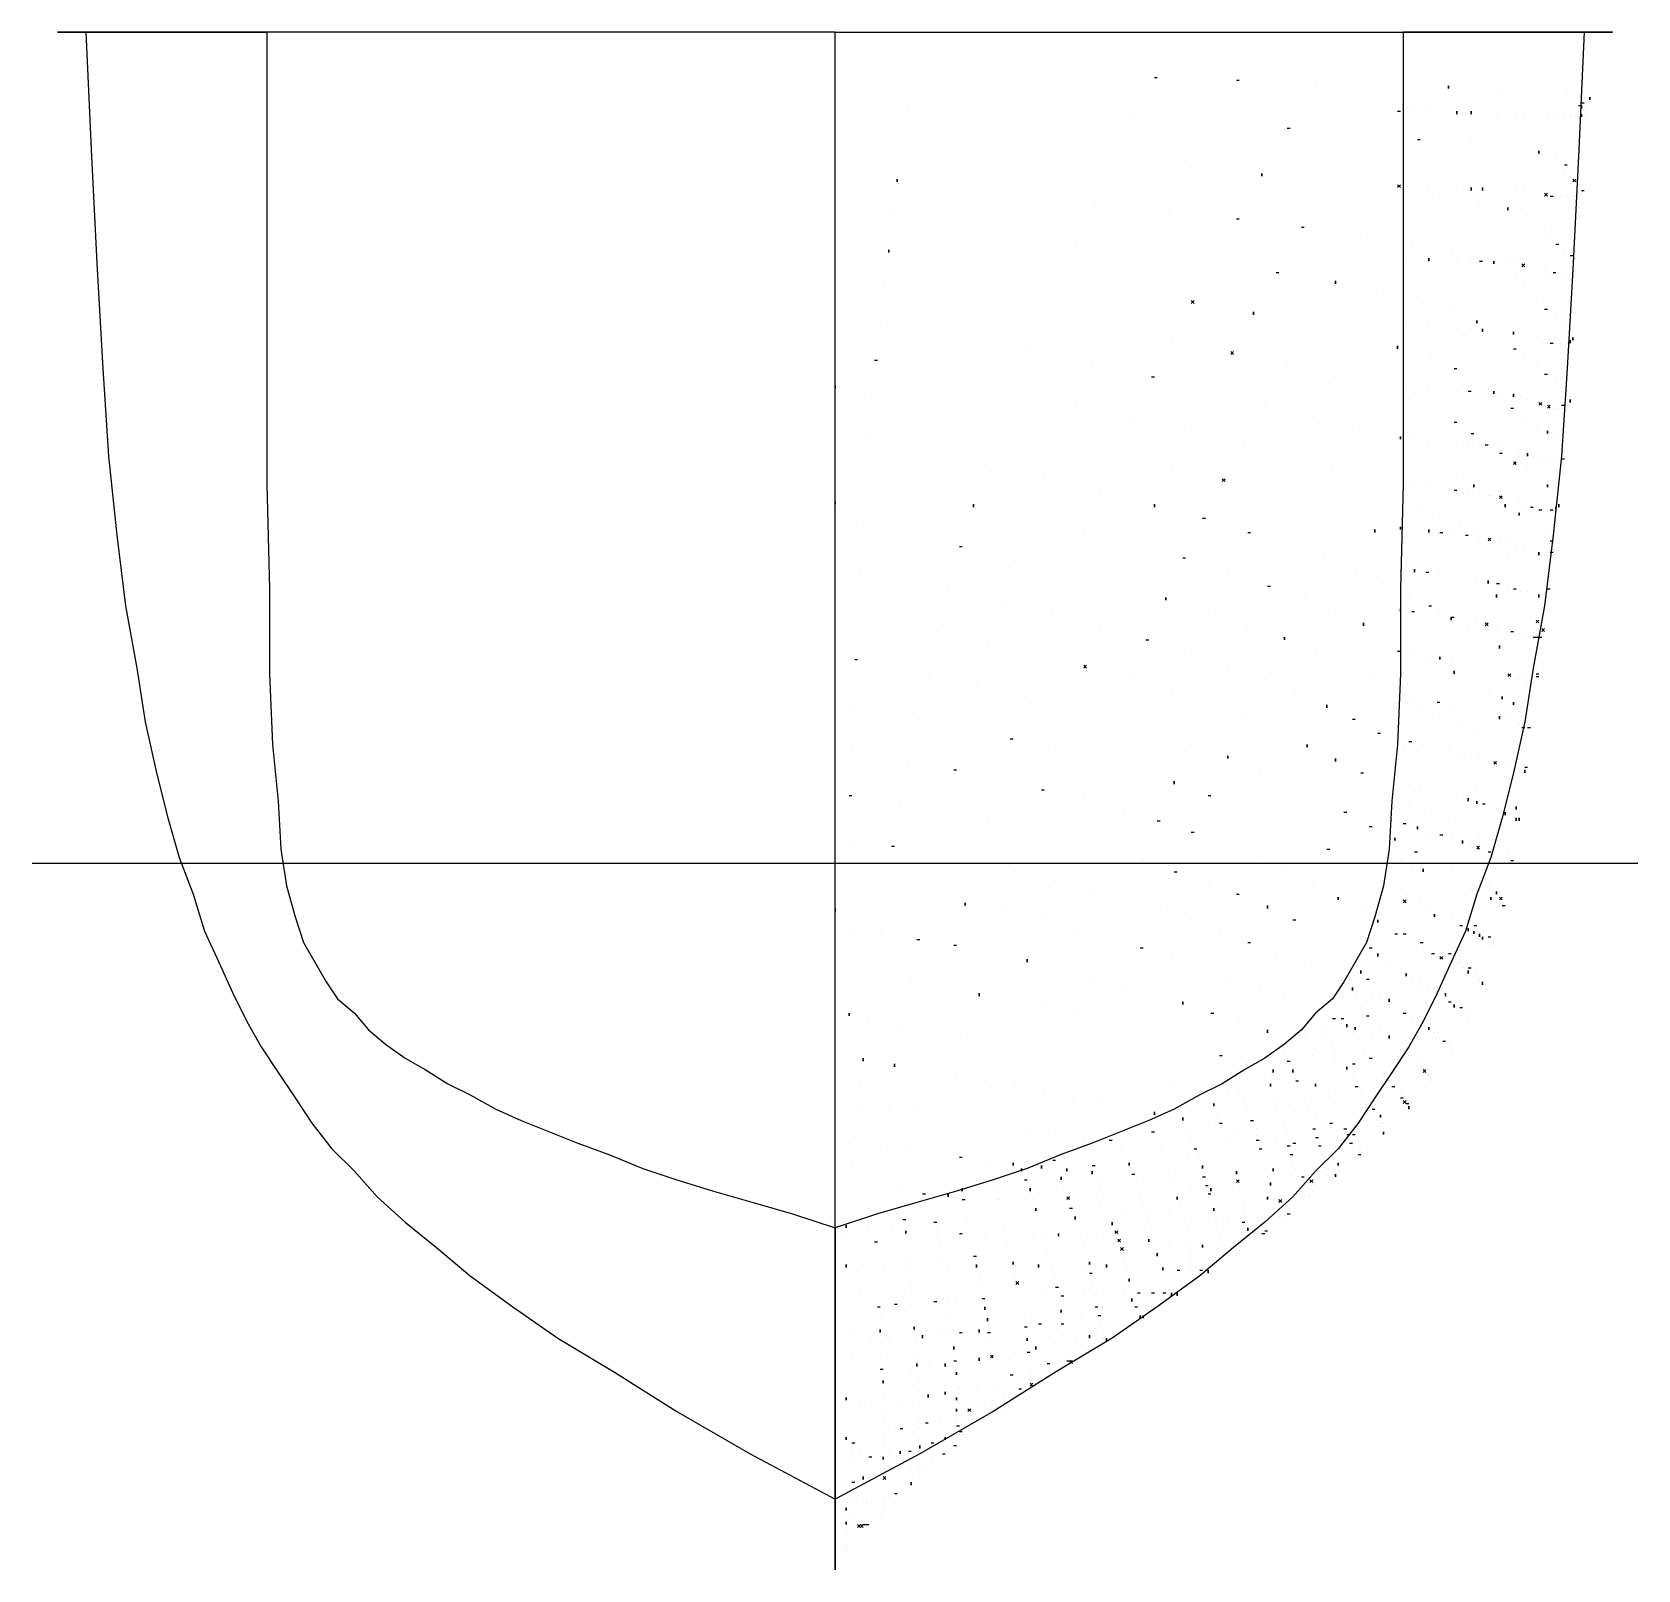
# Model space of a CAD drawing. Header units: metres. Extents: x -2.84 to 2.84, y 0 to 5.44.
import ezdxf

# ---------------------------------------------------------------- set-up
doc = ezdxf.new("R2010")
doc.units = ezdxf.units.M

msp = doc.modelspace()

# ---------------------------------------------------------------- linework, layer by layer
at = {"color": 4}
for p, q in [((0, 5.44), (0, 5.44)), ((0, 5.44), (0, 5.44)), ((0.29, 5.44), (0.3, 5.44)), ((0.29, 5.44), (0.3, 5.44)), ((0.28, 5.3), (0.28, 5.3)), ((0.28, 5.3), (0.28, 5.3)), ((0, 5.21), (0, 5.21)), ((0, 5.21), (0, 5.21)), ((0.26, 5.17), (0.26, 5.17)), ((0.26, 5.17), (0.26, 5.17)), ((0, 5.01), (0, 5.01)), ((0, 5.01), (0, 5.01)), ((0.24, 5.04), (0.24, 5.04)), ((0.24, 5.04), (0.24, 5.04)), ((0.22, 4.92), (0.22, 4.91)), ((0.22, 4.91), (0.22, 4.92)), ((0, 4.8), (0, 4.8)), ((0, 4.8), (0, 4.8)), ((0.21, 4.79), (0.21, 4.79)), ((0.21, 4.79), (0.21, 4.79)), ((0.19, 4.67), (0.19, 4.66)), ((0.19, 4.66), (0.19, 4.67)), ((0, 4.6), (0, 4.6)), ((0, 4.6), (0, 4.6)), ((0.17, 4.54), (0.17, 4.54)), ((0.17, 4.54), (0.17, 4.54)), ((0, 4.39), (0, 4.39)), ((0, 4.39), (0, 4.39)), ((0.16, 4.41), (0.16, 4.41)), ((0.16, 4.41), (0.16, 4.41)), ((0.14, 4.28), (0.15, 4.28)), ((0.14, 4.28), (0.15, 4.28)), ((0, 4.19), (0, 4.18)), ((0, 4.18), (0, 4.19)), ((0.13, 4.15), (0.13, 4.15)), ((0.13, 4.15), (0.13, 4.15)), ((0, 3.98), (0, 3.98)), ((0, 3.98), (0, 3.98)), ((0.12, 4), (0.12, 4)), ((0.12, 4), (0.12, 4)), ((0.11, 3.85), (0.11, 3.85)), ((0.11, 3.85), (0.11, 3.85)), ((0, 3.78), (0, 3.77)), ((0, 3.77), (0, 3.78)), ((0.1, 3.7), (0.1, 3.7)), ((0.1, 3.7), (0.1, 3.7)), ((0, 3.57), (0, 3.57)), ((0, 3.57), (0, 3.57)), ((0.09, 3.54), (0.09, 3.54)), ((0.09, 3.54), (0.09, 3.54)), ((0, 3.36), (0, 3.36)), ((0, 3.36), (0, 3.36)), ((0.08, 3.38), (0.08, 3.38)), ((0.08, 3.38), (0.08, 3.38)), ((0.07, 3.22), (0.08, 3.22)), ((0.07, 3.22), (0.08, 3.22)), ((0, 3.16), (0, 3.16)), ((0, 3.16), (0, 3.16)), ((0.07, 3.06), (0.07, 3.06)), ((0.07, 3.06), (0.07, 3.06)), ((0, 2.95), (0, 2.95)), ((0, 2.95), (0, 2.95)), ((0.06, 2.9), (0.06, 2.9)), ((0.06, 2.9), (0.06, 2.9)), ((0, 2.75), (0, 2.75)), ((0, 2.75), (0, 2.75)), ((0.05, 2.74), (0.06, 2.74)), ((0.05, 2.74), (0.06, 2.74)), ((0.05, 2.58), (0.05, 2.58)), ((0.05, 2.58), (0.05, 2.58)), ((0, 2.54), (0, 2.54)), ((0, 2.54), (0, 2.54)), ((0, 2.46), (0, 2.46)), ((0, 2.46), (0, 2.46)), ((0.05, 2.43), (0.05, 2.43)), ((0.05, 2.43), (0.05, 2.43)), ((0, 2.34), (0, 2.33)), ((0, 2.33), (0, 2.34)), ((0.05, 2.27), (0.05, 2.27)), ((0.05, 2.27), (0.05, 2.27)), ((0, 2.13), (0, 2.13)), ((0, 2.13), (0, 2.13)), ((0.05, 2.12), (0.05, 2.12)), ((0.05, 2.12), (0.05, 2.12)), ((0.05, 1.97), (0.05, 1.96)), ((0.05, 1.96), (0.05, 1.97)), ((0, 1.92), (0, 1.92)), ((0, 1.92), (0, 1.92)), ((0.05, 1.81), (0.05, 1.81)), ((0.05, 1.81), (0.05, 1.81)), ((0, 1.72), (0, 1.72)), ((0, 1.72), (0, 1.72)), ((0.05, 1.66), (0.05, 1.66)), ((0.05, 1.66), (0.05, 1.66)), ((0, 1.51), (0, 1.51)), ((0, 1.51), (0, 1.51)), ((0.05, 1.51), (0.05, 1.51)), ((0.05, 1.51), (0.05, 1.51)), ((0, 1.31), (0, 1.31)), ((0, 1.31), (0, 1.31)), ((0, 1.31), (0, 1.31)), ((0, 1.31), (0, 1.31))]:
    msp.add_line(p, q, dxfattribs=at)
at = {"layer": 'EDGES', "color": 253}
for points in [[(0, 5.44), (-1.14, 5.44), (-1.82, 5.44), (-2.23, 5.44), (-2.46, 5.44), (-2.6, 5.44), (-2.68, 5.44), (-2.73, 5.44), (-2.75, 5.44), (-2.75, 5.44), (-2.74, 5.44), (-2.73, 5.44), (-2.72, 5.44), (-2.7, 5.44), (-2.69, 5.44), (-2.68, 5.44), (-2.67, 5.44), (-2.66, 5.44), (-2.65, 5.44), (-2.64, 5.44), (-2.64, 5.44), (-2.63, 5.44), (-2.62, 5.44), (-2.6, 5.44), (-2.58, 5.44), (-2.56, 5.44), (-2.53, 5.44), (-2.49, 5.44), (-2.45, 5.44), (-2.39, 5.44), (-2.3, 5.44), (-2.18, 5.44), (-2.01, 5.44)], [(-2.01, 5.44), (-2.01, 4.81), (-2.01, 4.28), (-2.01, 3.84), (-2, 3.47), (-2, 3.17), (-1.99, 2.92), (-1.97, 2.72), (-1.96, 2.55), (-1.94, 2.42), (-1.91, 2.31), (-1.88, 2.22), (-1.84, 2.15), (-1.8, 2.08), (-1.76, 2.02), (-1.7, 1.97), (-1.65, 1.91), (-1.59, 1.86), (-1.52, 1.81), (-1.45, 1.77), (-1.37, 1.72), (-1.29, 1.68), (-1.2, 1.63), (-1.11, 1.59), (-1.01, 1.55), (-0.91, 1.51), (-0.8, 1.47), (-0.68, 1.42), (-0.56, 1.38), (-0.43, 1.34), (-0.29, 1.3), (-0.15, 1.26), (0, 1.21)], [(0, 1.08), (0, 1.09), (0, 1.1), (0, 1.12), (0, 1.15), (0, 1.18), (0, 1.22), (0, 1.27), (0, 1.32), (0, 1.37), (0, 1.44), (0, 1.5), (0, 1.58), (0, 1.65), (0, 1.74), (0, 1.83), (0, 1.92), (0, 2.03), (0, 2.14), (0, 2.26), (0, 2.38), (0, 2.52), (0, 2.67), (0, 2.84), (0, 3.02), (0, 3.22), (0, 3.45), (0, 3.7), (0, 3.97), (0, 4.28), (0, 4.63), (0, 5.01), (0, 5.44)], [(0, 1.08), (0, 1.09), (0, 1.1), (0, 1.12), (0, 1.15), (0, 1.18), (0, 1.22), (0, 1.27), (0, 1.32), (0, 1.37), (0, 1.44), (0, 1.5), (0, 1.58), (0, 1.65), (0, 1.74), (0, 1.83), (0, 1.92), (0, 2.03), (0, 2.14), (0, 2.26), (0, 2.38), (0, 2.52), (0, 2.67), (0, 2.84), (0, 3.02), (0, 3.22), (0, 3.45), (0, 3.7), (0, 3.97), (0, 4.28), (0, 4.63), (0, 5.01), (0, 5.44)], [(0, 5.44), (1.14, 5.44), (1.82, 5.44), (2.23, 5.44), (2.46, 5.44), (2.6, 5.44), (2.68, 5.44), (2.73, 5.44), (2.75, 5.44), (2.75, 5.44), (2.74, 5.44), (2.73, 5.44), (2.72, 5.44), (2.7, 5.44), (2.69, 5.44), (2.68, 5.44), (2.67, 5.44), (2.66, 5.44), (2.65, 5.44), (2.64, 5.44), (2.64, 5.44), (2.63, 5.44), (2.62, 5.44), (2.6, 5.44), (2.58, 5.44), (2.56, 5.44), (2.53, 5.44), (2.49, 5.44), (2.45, 5.44), (2.39, 5.44), (2.3, 5.44), (2.18, 5.44), (2.01, 5.44)], [(2.01, 5.44), (2.01, 4.81), (2.01, 4.28), (2.01, 3.84), (2, 3.47), (2, 3.17), (1.99, 2.92), (1.97, 2.72), (1.96, 2.55), (1.94, 2.42), (1.91, 2.31), (1.88, 2.22), (1.84, 2.15), (1.8, 2.08), (1.76, 2.02), (1.7, 1.97), (1.65, 1.91), (1.59, 1.86), (1.52, 1.81), (1.45, 1.77), (1.37, 1.72), (1.29, 1.68), (1.2, 1.63), (1.11, 1.59), (1.01, 1.55), (0.91, 1.51), (0.8, 1.47), (0.68, 1.42), (0.56, 1.38), (0.43, 1.34), (0.29, 1.3), (0.15, 1.26), (0, 1.21)], [(0, 1.21), (0, 1.04), (0, 0.91), (0, 0.81), (0, 0.72), (0, 0.65), (0, 0.58), (0, 0.52), (0, 0.47), (0, 0.42), (0, 0.37), (0, 0.34), (0, 0.3), (0, 0.27), (0, 0.24), (0, 0.21), (0, 0.18), (0, 0.15), (0, 0.13), (0, 0.1), (0, 0.08), (0, 0.05), (0, 0.03), (0, 0.02), (0, 0.01), (0, 0), (0, 0), (0, 0.01), (0, 0.03), (0, 0.08), (0, 0.22), (0, 0.51), (0, 1.08)], [(0, 1.21), (0, 1.04), (0, 0.91), (0, 0.81), (0, 0.72), (0, 0.65), (0, 0.58), (0, 0.52), (0, 0.47), (0, 0.42), (0, 0.37), (0, 0.34), (0, 0.3), (0, 0.27), (0, 0.24), (0, 0.21), (0, 0.18), (0, 0.15), (0, 0.13), (0, 0.1), (0, 0.08), (0, 0.05), (0, 0.03), (0, 0.02), (0, 0.01), (0, 0), (0, 0), (0, 0.01), (0, 0.03), (0, 0.08), (0, 0.22), (0, 0.51), (0, 1.08)]]:
    msp.add_lwpolyline(points, dxfattribs=at)
at = {"layer": 'GRID', "color": 2}
msp.add_lwpolyline([(-2.84, 2.5), (2.84, 2.5)], dxfattribs=at)
at = {"layer": 'ST1', "color": 4}
for p, q in [((1.99, 5.44), (1.99, 5.44)), ((1.99, 5.44), (1.99, 5.44)), ((1.99, 5.16), (2, 5.16)), ((1.99, 5.16), (2, 5.16)), ((1.99, 4.9), (2, 4.89)), ((1.99, 4.89), (2, 4.9)), ((2, 4.64), (2, 4.64)), ((2, 4.64), (2, 4.64)), ((2, 4.41), (2, 4.41)), ((2, 4.41), (2, 4.41)), ((2, 4.19), (2, 4.19)), ((2, 4.19), (2, 4.19)), ((2, 4.01), (2, 4)), ((2, 4), (2, 4.01)), ((2, 3.84), (2, 3.84)), ((2, 3.84), (2, 3.84)), ((2, 3.69), (2, 3.68)), ((2, 3.68), (2, 3.69)), ((2, 3.54), (2, 3.54)), ((2, 3.54), (2, 3.54)), ((2, 3.4), (2, 3.39)), ((2, 3.39), (2, 3.4)), ((1.99, 3.25), (2, 3.25)), ((1.99, 3.25), (2, 3.25)), ((1.99, 3.09), (1.99, 3.09)), ((1.99, 3.09), (1.99, 3.09)), ((1.99, 2.94), (1.99, 2.94)), ((1.99, 2.94), (1.99, 2.94)), ((1.98, 2.79), (1.98, 2.79)), ((1.98, 2.79), (1.98, 2.79)), ((1.97, 2.65), (1.97, 2.65)), ((1.97, 2.65), (1.97, 2.65)), ((1.96, 2.52), (1.96, 2.52)), ((1.96, 2.52), (1.96, 2.52)), ((1.94, 2.4), (1.94, 2.4)), ((1.94, 2.4), (1.94, 2.4)), ((1.92, 2.3), (1.92, 2.29)), ((1.92, 2.29), (1.92, 2.3)), ((1.89, 2.2), (1.9, 2.2)), ((1.89, 2.2), (1.9, 2.2)), ((1.86, 2.12), (1.86, 2.11)), ((1.86, 2.11), (1.86, 2.12)), ((1.82, 2.04), (1.82, 2.04)), ((1.82, 2.04), (1.82, 2.04)), ((1.78, 1.98), (1.78, 1.98)), ((1.78, 1.98), (1.78, 1.98)), ((1.66, 1.88), (1.66, 1.88)), ((1.66, 1.88), (1.66, 1.88)), ((1.72, 1.93), (1.72, 1.93)), ((1.72, 1.93), (1.72, 1.93)), ((1.59, 1.83), (1.59, 1.83)), ((1.59, 1.83), (1.59, 1.83)), ((1.51, 1.78), (1.51, 1.78)), ((1.51, 1.78), (1.51, 1.78)), ((1.42, 1.73), (1.42, 1.73)), ((1.42, 1.73), (1.42, 1.73)), ((1.32, 1.68), (1.32, 1.68)), ((1.32, 1.68), (1.32, 1.68)), ((1.22, 1.63), (1.22, 1.63)), ((1.22, 1.63), (1.22, 1.63)), ((1, 1.54), (1, 1.54)), ((1, 1.54), (1, 1.54)), ((1.11, 1.58), (1.11, 1.58)), ((1.11, 1.58), (1.11, 1.58)), ((0.89, 1.49), (0.89, 1.49)), ((0.89, 1.49), (0.89, 1.49)), ((0.66, 1.42), (0.66, 1.41)), ((0.66, 1.41), (0.66, 1.42)), ((0.77, 1.45), (0.78, 1.45)), ((0.77, 1.45), (0.78, 1.45)), ((0.55, 1.38), (0.55, 1.38)), ((0.55, 1.38), (0.55, 1.38)), ((0.34, 1.31), (0.34, 1.31)), ((0.34, 1.31), (0.34, 1.31)), ((0.45, 1.35), (0.45, 1.34)), ((0.45, 1.34), (0.45, 1.35)), ((0.14, 1.25), (0.14, 1.25)), ((0.14, 1.25), (0.14, 1.25)), ((0.24, 1.28), (0.24, 1.28)), ((0.24, 1.28), (0.24, 1.28)), ((0.04, 1.22), (0.04, 1.21)), ((0.04, 1.21), (0.04, 1.22))]:
    msp.add_line(p, q, dxfattribs=at)
at = {"layer": 'ST10', "color": 4}
for p, q in [((2.41, 5.44), (2.41, 5.44)), ((2.41, 5.44), (2.41, 5.44)), ((2.41, 5.15), (2.41, 5.15)), ((2.41, 5.15), (2.41, 5.15)), ((2.41, 4.88), (2.41, 4.88)), ((2.41, 4.88), (2.41, 4.88)), ((2.4, 4.62), (2.4, 4.62)), ((2.4, 4.62), (2.4, 4.62)), ((2.4, 4.38), (2.4, 4.37)), ((2.4, 4.37), (2.4, 4.38)), ((2.4, 4.16), (2.4, 4.15)), ((2.4, 4.15), (2.4, 4.16)), ((2.39, 3.96), (2.39, 3.96)), ((2.39, 3.96), (2.39, 3.96)), ((2.39, 3.79), (2.39, 3.79)), ((2.39, 3.79), (2.39, 3.79)), ((2.38, 3.63), (2.38, 3.63)), ((2.38, 3.63), (2.38, 3.63)), ((2.38, 3.48), (2.38, 3.48)), ((2.38, 3.48), (2.38, 3.48)), ((2.37, 3.33), (2.37, 3.33)), ((2.37, 3.33), (2.37, 3.33)), ((2.36, 3.17), (2.36, 3.17)), ((2.36, 3.17), (2.36, 3.17)), ((2.35, 3.02), (2.35, 3.01)), ((2.35, 3.01), (2.35, 3.02)), ((2.33, 2.86), (2.34, 2.85)), ((2.33, 2.85), (2.34, 2.86)), ((2.32, 2.7), (2.32, 2.7)), ((2.32, 2.7), (2.32, 2.7)), ((2.3, 2.55), (2.3, 2.55)), ((2.3, 2.55), (2.3, 2.55)), ((2.27, 2.4), (2.27, 2.4)), ((2.27, 2.4), (2.27, 2.4)), ((2.24, 2.27), (2.24, 2.26)), ((2.24, 2.26), (2.24, 2.27)), ((2.2, 2.14), (2.2, 2.14)), ((2.2, 2.14), (2.2, 2.14)), ((2.15, 2.02), (2.15, 2.02)), ((2.15, 2.02), (2.15, 2.02)), ((2.1, 1.92), (2.1, 1.91)), ((2.1, 1.91), (2.1, 1.92)), ((2.03, 1.82), (2.03, 1.82)), ((2.03, 1.82), (2.03, 1.82)), ((1.96, 1.73), (1.96, 1.73)), ((1.96, 1.73), (1.96, 1.73)), ((1.88, 1.66), (1.88, 1.66)), ((1.88, 1.66), (1.88, 1.66)), ((1.79, 1.59), (1.79, 1.59)), ((1.79, 1.59), (1.79, 1.59)), ((1.7, 1.53), (1.71, 1.53)), ((1.7, 1.53), (1.71, 1.53)), ((1.52, 1.42), (1.52, 1.42)), ((1.52, 1.42), (1.52, 1.42)), ((1.61, 1.47), (1.62, 1.47)), ((1.61, 1.47), (1.62, 1.47)), ((1.42, 1.38), (1.43, 1.37)), ((1.42, 1.37), (1.43, 1.38)), ((1.32, 1.33), (1.33, 1.33)), ((1.32, 1.33), (1.33, 1.33)), ((1.22, 1.29), (1.22, 1.29)), ((1.22, 1.29), (1.22, 1.29)), ((0.99, 1.2), (1, 1.19)), ((0.99, 1.19), (1, 1.2)), ((1.11, 1.24), (1.11, 1.24)), ((1.11, 1.24), (1.11, 1.24)), ((0.88, 1.15), (0.88, 1.15)), ((0.88, 1.15), (0.88, 1.15)), ((0.76, 1.1), (0.76, 1.1)), ((0.76, 1.1), (0.76, 1.1)), ((0.64, 1.05), (0.64, 1.05)), ((0.64, 1.05), (0.64, 1.05)), ((0.52, 1), (0.52, 1)), ((0.52, 1), (0.52, 1)), ((0.4, 0.95), (0.4, 0.95)), ((0.4, 0.95), (0.4, 0.95)), ((0.28, 0.9), (0.28, 0.9)), ((0.28, 0.9), (0.28, 0.9)), ((0.16, 0.85), (0.16, 0.84)), ((0.16, 0.84), (0.16, 0.85)), ((0.04, 0.79), (0.04, 0.79)), ((0.04, 0.79), (0.04, 0.79))]:
    msp.add_line(p, q, dxfattribs=at)
at = {"layer": 'ST11', "color": 4}
for p, q in [((2.44, 5.44), (2.44, 5.44)), ((2.44, 5.44), (2.44, 5.44)), ((2.44, 5.15), (2.44, 5.15)), ((2.44, 5.15), (2.44, 5.15)), ((2.44, 4.88), (2.44, 4.88)), ((2.44, 4.88), (2.44, 4.88)), ((2.43, 4.62), (2.44, 4.61)), ((2.43, 4.61), (2.44, 4.62)), ((2.43, 4.37), (2.43, 4.37)), ((2.43, 4.37), (2.43, 4.37)), ((2.43, 4.15), (2.43, 4.15)), ((2.43, 4.15), (2.43, 4.15)), ((2.42, 3.95), (2.42, 3.95)), ((2.42, 3.95), (2.42, 3.95)), ((2.42, 3.78), (2.42, 3.78)), ((2.42, 3.78), (2.42, 3.78)), ((2.41, 3.62), (2.41, 3.62)), ((2.41, 3.62), (2.41, 3.62)), ((2.4, 3.47), (2.41, 3.47)), ((2.4, 3.47), (2.41, 3.47)), ((2.39, 3.32), (2.4, 3.32)), ((2.39, 3.32), (2.4, 3.32)), ((2.38, 3.17), (2.39, 3.16)), ((2.38, 3.16), (2.39, 3.17)), ((2.37, 3.01), (2.37, 3.01)), ((2.37, 3.01), (2.37, 3.01)), ((2.36, 2.85), (2.36, 2.85)), ((2.36, 2.85), (2.36, 2.85)), ((2.34, 2.69), (2.34, 2.69)), ((2.34, 2.69), (2.34, 2.69)), ((2.31, 2.54), (2.32, 2.54)), ((2.31, 2.54), (2.32, 2.54)), ((2.29, 2.39), (2.29, 2.39)), ((2.29, 2.39), (2.29, 2.39)), ((2.26, 2.26), (2.26, 2.25)), ((2.26, 2.25), (2.26, 2.26)), ((2.22, 2.13), (2.22, 2.13)), ((2.22, 2.13), (2.22, 2.13)), ((2.17, 2.01), (2.18, 2.01)), ((2.17, 2.01), (2.18, 2.01)), ((2.12, 1.9), (2.12, 1.9)), ((2.12, 1.9), (2.12, 1.9)), ((2.05, 1.8), (2.05, 1.8)), ((2.05, 1.8), (2.05, 1.8)), ((1.97, 1.71), (1.98, 1.71)), ((1.97, 1.71), (1.98, 1.71)), ((1.89, 1.63), (1.89, 1.63)), ((1.89, 1.63), (1.89, 1.63)), ((1.8, 1.56), (1.81, 1.56)), ((1.8, 1.56), (1.81, 1.56)), ((1.71, 1.5), (1.72, 1.5)), ((1.71, 1.5), (1.72, 1.5)), ((1.62, 1.44), (1.62, 1.44)), ((1.62, 1.44), (1.62, 1.44)), ((1.53, 1.39), (1.53, 1.39)), ((1.53, 1.39), (1.53, 1.39)), ((1.43, 1.35), (1.43, 1.35)), ((1.43, 1.35), (1.43, 1.35)), ((1.23, 1.26), (1.23, 1.26)), ((1.23, 1.26), (1.23, 1.26)), ((1.33, 1.3), (1.33, 1.3)), ((1.33, 1.3), (1.33, 1.3)), ((1.12, 1.21), (1.12, 1.21)), ((1.12, 1.21), (1.12, 1.21)), ((1, 1.17), (1.01, 1.16)), ((1, 1.16), (1.01, 1.17)), ((0.89, 1.12), (0.89, 1.12)), ((0.89, 1.12), (0.89, 1.12)), ((0.77, 1.07), (0.77, 1.07)), ((0.77, 1.07), (0.77, 1.07)), ((0.64, 1.02), (0.65, 1.01)), ((0.64, 1.01), (0.65, 1.02)), ((0.4, 0.91), (0.4, 0.91)), ((0.4, 0.91), (0.4, 0.91)), ((0.52, 0.96), (0.53, 0.96)), ((0.52, 0.96), (0.53, 0.96)), ((0.28, 0.86), (0.28, 0.85)), ((0.28, 0.85), (0.28, 0.86)), ((0.16, 0.8), (0.16, 0.8)), ((0.16, 0.8), (0.16, 0.8)), ((0.04, 0.75), (0.04, 0.75)), ((0.04, 0.75), (0.04, 0.75))]:
    msp.add_line(p, q, dxfattribs=at)
at = {"layer": 'ST12', "color": 4}
for p, q in [((2.47, 5.44), (2.47, 5.44)), ((2.47, 5.44), (2.47, 5.44)), ((2.47, 5.15), (2.47, 5.15)), ((2.47, 5.15), (2.47, 5.15)), ((2.47, 4.87), (2.47, 4.87)), ((2.47, 4.87), (2.47, 4.87)), ((2.46, 4.61), (2.46, 4.61)), ((2.46, 4.61), (2.46, 4.61)), ((2.46, 4.36), (2.46, 4.36)), ((2.46, 4.36), (2.46, 4.36)), ((2.45, 4.14), (2.45, 4.14)), ((2.45, 4.14), (2.45, 4.14)), ((2.45, 3.95), (2.45, 3.94)), ((2.45, 3.94), (2.45, 3.95)), ((2.44, 3.77), (2.44, 3.77)), ((2.44, 3.77), (2.44, 3.77)), ((2.44, 3.61), (2.44, 3.61)), ((2.44, 3.61), (2.44, 3.61)), ((2.43, 3.46), (2.43, 3.46)), ((2.43, 3.46), (2.43, 3.46)), ((2.42, 3.31), (2.42, 3.31)), ((2.42, 3.31), (2.42, 3.31)), ((2.41, 3.16), (2.41, 3.16)), ((2.41, 3.16), (2.41, 3.16)), ((2.39, 3), (2.39, 3)), ((2.39, 3), (2.39, 3)), ((2.37, 2.84), (2.37, 2.84)), ((2.37, 2.84), (2.37, 2.84)), ((2.35, 2.68), (2.35, 2.68)), ((2.35, 2.68), (2.35, 2.68)), ((2.33, 2.53), (2.33, 2.53)), ((2.33, 2.53), (2.33, 2.53)), ((2.31, 2.38), (2.31, 2.38)), ((2.31, 2.38), (2.31, 2.38)), ((2.28, 2.25), (2.28, 2.24)), ((2.28, 2.24), (2.28, 2.25)), ((2.24, 2.12), (2.24, 2.11)), ((2.24, 2.11), (2.24, 2.12)), ((2.19, 2), (2.19, 1.99)), ((2.19, 1.99), (2.19, 2)), ((2.14, 1.88), (2.14, 1.88)), ((2.14, 1.88), (2.14, 1.88)), ((2.07, 1.78), (2.07, 1.78)), ((2.07, 1.78), (2.07, 1.78)), ((1.99, 1.69), (1.99, 1.69)), ((1.99, 1.69), (1.99, 1.69)), ((1.91, 1.61), (1.91, 1.61)), ((1.91, 1.61), (1.91, 1.61)), ((1.81, 1.54), (1.82, 1.54)), ((1.81, 1.54), (1.82, 1.54)), ((1.63, 1.42), (1.63, 1.42)), ((1.63, 1.42), (1.63, 1.42)), ((1.72, 1.47), (1.72, 1.47)), ((1.72, 1.47), (1.72, 1.47)), ((1.54, 1.37), (1.54, 1.36)), ((1.54, 1.36), (1.54, 1.37)), ((1.44, 1.32), (1.44, 1.32)), ((1.44, 1.32), (1.44, 1.32)), ((1.34, 1.28), (1.34, 1.27)), ((1.34, 1.27), (1.34, 1.28)), ((1.24, 1.23), (1.24, 1.23)), ((1.24, 1.23), (1.24, 1.23)), ((1.01, 1.14), (1.02, 1.13)), ((1.01, 1.13), (1.02, 1.14)), ((1.13, 1.18), (1.13, 1.18)), ((1.13, 1.18), (1.13, 1.18)), ((0.9, 1.09), (0.9, 1.08)), ((0.9, 1.08), (0.9, 1.09)), ((0.78, 1.03), (0.78, 1.03)), ((0.78, 1.03), (0.78, 1.03)), ((0.65, 0.98), (0.65, 0.98)), ((0.65, 0.98), (0.65, 0.98)), ((0.53, 0.93), (0.53, 0.92)), ((0.53, 0.92), (0.53, 0.93)), ((0.41, 0.87), (0.41, 0.87)), ((0.41, 0.87), (0.41, 0.87)), ((0.29, 0.81), (0.29, 0.81)), ((0.29, 0.81), (0.29, 0.81)), ((0.16, 0.76), (0.16, 0.76)), ((0.16, 0.76), (0.16, 0.76)), ((0.04, 0.7), (0.04, 0.7)), ((0.04, 0.7), (0.04, 0.7))]:
    msp.add_line(p, q, dxfattribs=at)
at = {"layer": 'ST13', "color": 4}
for p, q in [((2.5, 5.44), (2.5, 5.44)), ((2.5, 5.44), (2.5, 5.44)), ((2.5, 5.15), (2.5, 5.15)), ((2.5, 5.15), (2.5, 5.15)), ((2.49, 4.87), (2.49, 4.87)), ((2.49, 4.87), (2.49, 4.87)), ((2.49, 4.6), (2.49, 4.6)), ((2.49, 4.6), (2.49, 4.6)), ((2.48, 4.36), (2.48, 4.36)), ((2.48, 4.36), (2.48, 4.36)), ((2.48, 4.13), (2.48, 4.13)), ((2.48, 4.13), (2.48, 4.13)), ((2.47, 3.94), (2.47, 3.94)), ((2.47, 3.94), (2.47, 3.94)), ((2.46, 3.76), (2.47, 3.76)), ((2.46, 3.76), (2.47, 3.76)), ((2.46, 3.61), (2.46, 3.61)), ((2.46, 3.61), (2.46, 3.61)), ((2.45, 3.46), (2.45, 3.46)), ((2.45, 3.46), (2.45, 3.46)), ((2.44, 3.31), (2.44, 3.31)), ((2.44, 3.31), (2.44, 3.31)), ((2.42, 3.15), (2.42, 3.15)), ((2.42, 3.15), (2.42, 3.15)), ((2.41, 2.99), (2.41, 2.99)), ((2.41, 2.99), (2.41, 2.99)), ((2.39, 2.83), (2.39, 2.83)), ((2.39, 2.83), (2.39, 2.83)), ((2.37, 2.68), (2.37, 2.67)), ((2.37, 2.67), (2.37, 2.68)), ((2.35, 2.52), (2.35, 2.52)), ((2.35, 2.52), (2.35, 2.52)), ((2.32, 2.38), (2.32, 2.37)), ((2.32, 2.37), (2.32, 2.38)), ((2.29, 2.24), (2.29, 2.23)), ((2.29, 2.23), (2.29, 2.24)), ((2.26, 2.1), (2.26, 2.1)), ((2.26, 2.1), (2.26, 2.1)), ((2.21, 1.98), (2.21, 1.98)), ((2.21, 1.98), (2.21, 1.98)), ((2.15, 1.87), (2.16, 1.87)), ((2.15, 1.87), (2.16, 1.87)), ((2.08, 1.77), (2.09, 1.76)), ((2.08, 1.76), (2.09, 1.77)), ((2, 1.67), (2.01, 1.67)), ((2, 1.67), (2.01, 1.67)), ((1.92, 1.59), (1.92, 1.59)), ((1.92, 1.59), (1.92, 1.59)), ((1.82, 1.51), (1.83, 1.51)), ((1.82, 1.51), (1.83, 1.51)), ((1.73, 1.45), (1.73, 1.45)), ((1.73, 1.45), (1.73, 1.45)), ((1.64, 1.39), (1.64, 1.39)), ((1.64, 1.39), (1.64, 1.39)), ((1.54, 1.34), (1.54, 1.34)), ((1.54, 1.34), (1.54, 1.34)), ((1.45, 1.29), (1.45, 1.29)), ((1.45, 1.29), (1.45, 1.29)), ((1.25, 1.2), (1.25, 1.2)), ((1.25, 1.2), (1.25, 1.2)), ((1.35, 1.24), (1.35, 1.24)), ((1.35, 1.24), (1.35, 1.24)), ((1.14, 1.15), (1.14, 1.15)), ((1.14, 1.15), (1.14, 1.15)), ((1.02, 1.1), (1.02, 1.1)), ((1.02, 1.1), (1.02, 1.1)), ((0.9, 1.05), (0.91, 1.05)), ((0.9, 1.05), (0.91, 1.05)), ((0.78, 1), (0.79, 1)), ((0.78, 1), (0.79, 1)), ((0.66, 0.94), (0.66, 0.94)), ((0.66, 0.94), (0.66, 0.94)), ((0.54, 0.89), (0.54, 0.88)), ((0.54, 0.88), (0.54, 0.89)), ((0.41, 0.83), (0.41, 0.83)), ((0.41, 0.83), (0.41, 0.83)), ((0.29, 0.77), (0.29, 0.77)), ((0.29, 0.77), (0.29, 0.77)), ((0.16, 0.71), (0.17, 0.71)), ((0.16, 0.71), (0.17, 0.71)), ((0.04, 0.65), (0.04, 0.65)), ((0.04, 0.65), (0.04, 0.65))]:
    msp.add_line(p, q, dxfattribs=at)
at = {"layer": 'ST14', "color": 4}
for p, q in [((2.53, 5.44), (2.53, 5.44)), ((2.53, 5.44), (2.53, 5.44)), ((2.52, 5.14), (2.52, 5.14)), ((2.52, 5.14), (2.52, 5.14)), ((2.51, 4.87), (2.52, 4.86)), ((2.51, 4.86), (2.52, 4.87)), ((2.51, 4.6), (2.51, 4.6)), ((2.51, 4.6), (2.51, 4.6)), ((2.5, 4.35), (2.5, 4.35)), ((2.5, 4.35), (2.5, 4.35)), ((2.49, 4.13), (2.5, 4.12)), ((2.49, 4.12), (2.5, 4.13)), ((2.49, 3.93), (2.49, 3.93)), ((2.49, 3.93), (2.49, 3.93)), ((2.48, 3.76), (2.48, 3.76)), ((2.48, 3.76), (2.48, 3.76)), ((2.47, 3.6), (2.47, 3.6)), ((2.47, 3.6), (2.47, 3.6)), ((2.46, 3.45), (2.46, 3.45)), ((2.46, 3.45), (2.46, 3.45)), ((2.45, 3.3), (2.45, 3.3)), ((2.45, 3.3), (2.45, 3.3)), ((2.44, 3.15), (2.44, 3.15)), ((2.44, 3.15), (2.44, 3.15)), ((2.42, 2.99), (2.42, 2.99)), ((2.42, 2.99), (2.42, 2.99)), ((2.4, 2.83), (2.4, 2.83)), ((2.4, 2.83), (2.4, 2.83)), ((2.38, 2.67), (2.38, 2.67)), ((2.38, 2.67), (2.38, 2.67)), ((2.36, 2.51), (2.36, 2.51)), ((2.36, 2.51), (2.36, 2.51)), ((2.34, 2.36), (2.34, 2.36)), ((2.34, 2.36), (2.34, 2.36)), ((2.31, 2.22), (2.31, 2.22)), ((2.31, 2.22), (2.31, 2.22)), ((2.27, 2.09), (2.27, 2.09)), ((2.27, 2.09), (2.27, 2.09)), ((2.23, 1.97), (2.23, 1.97)), ((2.23, 1.97), (2.23, 1.97)), ((2.17, 1.85), (2.17, 1.85)), ((2.17, 1.85), (2.17, 1.85)), ((2.1, 1.75), (2.1, 1.75)), ((2.1, 1.75), (2.1, 1.75)), ((2.01, 1.66), (2.02, 1.65)), ((2.01, 1.65), (2.02, 1.66)), ((1.93, 1.57), (1.93, 1.57)), ((1.93, 1.57), (1.93, 1.57)), ((1.83, 1.49), (1.83, 1.49)), ((1.83, 1.49), (1.83, 1.49)), ((1.74, 1.42), (1.74, 1.42)), ((1.74, 1.42), (1.74, 1.42)), ((1.55, 1.31), (1.55, 1.31)), ((1.55, 1.31), (1.55, 1.31)), ((1.64, 1.36), (1.64, 1.36)), ((1.64, 1.36), (1.64, 1.36)), ((1.45, 1.26), (1.45, 1.26)), ((1.45, 1.26), (1.45, 1.26)), ((1.35, 1.21), (1.35, 1.21)), ((1.35, 1.21), (1.35, 1.21)), ((1.25, 1.16), (1.25, 1.16)), ((1.25, 1.16), (1.25, 1.16)), ((1.14, 1.12), (1.14, 1.11)), ((1.14, 1.11), (1.14, 1.12)), ((1.03, 1.06), (1.03, 1.06)), ((1.03, 1.06), (1.03, 1.06)), ((0.91, 1.01), (0.91, 1.01)), ((0.91, 1.01), (0.91, 1.01)), ((0.79, 0.96), (0.79, 0.96)), ((0.79, 0.96), (0.79, 0.96)), ((0.67, 0.9), (0.67, 0.9)), ((0.67, 0.9), (0.67, 0.9)), ((0.54, 0.84), (0.55, 0.84)), ((0.54, 0.84), (0.55, 0.84)), ((0.42, 0.79), (0.42, 0.78)), ((0.42, 0.78), (0.42, 0.79)), ((0.29, 0.73), (0.29, 0.72)), ((0.29, 0.72), (0.29, 0.73)), ((0.17, 0.67), (0.17, 0.66)), ((0.17, 0.66), (0.17, 0.67)), ((0.04, 0.61), (0.04, 0.6)), ((0.04, 0.6), (0.04, 0.61))]:
    msp.add_line(p, q, dxfattribs=at)
at = {"layer": 'ST15', "color": 4}
for p, q in [((2.55, 5.44), (2.55, 5.44)), ((2.55, 5.44), (2.55, 5.44)), ((2.54, 5.14), (2.54, 5.14)), ((2.54, 5.14), (2.54, 5.14)), ((2.53, 4.86), (2.54, 4.86)), ((2.53, 4.86), (2.54, 4.86)), ((2.53, 4.59), (2.53, 4.59)), ((2.53, 4.59), (2.53, 4.59)), ((2.52, 4.34), (2.52, 4.34)), ((2.52, 4.34), (2.52, 4.34)), ((2.51, 4.12), (2.51, 4.12)), ((2.51, 4.12), (2.51, 4.12)), ((2.5, 3.92), (2.5, 3.92)), ((2.5, 3.92), (2.5, 3.92)), ((2.49, 3.75), (2.5, 3.75)), ((2.49, 3.75), (2.5, 3.75)), ((2.49, 3.6), (2.49, 3.59)), ((2.49, 3.59), (2.49, 3.6)), ((2.48, 3.45), (2.48, 3.45)), ((2.48, 3.45), (2.48, 3.45)), ((2.46, 3.3), (2.46, 3.3)), ((2.46, 3.3), (2.46, 3.3)), ((2.45, 3.14), (2.45, 3.14)), ((2.45, 3.14), (2.45, 3.14)), ((2.43, 2.98), (2.44, 2.98)), ((2.43, 2.98), (2.44, 2.98)), ((2.42, 2.82), (2.42, 2.82)), ((2.42, 2.82), (2.42, 2.82)), ((2.4, 2.66), (2.4, 2.66)), ((2.4, 2.66), (2.4, 2.66)), ((2.37, 2.5), (2.38, 2.5)), ((2.37, 2.5), (2.38, 2.5)), ((2.35, 2.35), (2.35, 2.35)), ((2.35, 2.35), (2.35, 2.35)), ((2.32, 2.21), (2.32, 2.21)), ((2.32, 2.21), (2.32, 2.21)), ((2.28, 2.08), (2.28, 2.08)), ((2.28, 2.08), (2.28, 2.08)), ((2.24, 1.96), (2.24, 1.96)), ((2.24, 1.96), (2.24, 1.96)), ((2.18, 1.84), (2.18, 1.84)), ((2.18, 1.84), (2.18, 1.84)), ((2.11, 1.74), (2.11, 1.74)), ((2.11, 1.74), (2.11, 1.74)), ((2.02, 1.64), (2.02, 1.64)), ((2.02, 1.64), (2.02, 1.64)), ((1.93, 1.55), (1.93, 1.55)), ((1.93, 1.55), (1.93, 1.55)), ((1.84, 1.47), (1.84, 1.47)), ((1.84, 1.47), (1.84, 1.47)), ((1.74, 1.4), (1.74, 1.4)), ((1.74, 1.4), (1.74, 1.4)), ((1.65, 1.34), (1.65, 1.34)), ((1.65, 1.34), (1.65, 1.34)), ((1.55, 1.28), (1.55, 1.28)), ((1.55, 1.28), (1.55, 1.28)), ((1.46, 1.23), (1.46, 1.23)), ((1.46, 1.23), (1.46, 1.23)), ((1.36, 1.18), (1.36, 1.18)), ((1.36, 1.18), (1.36, 1.18)), ((1.15, 1.08), (1.15, 1.08)), ((1.15, 1.08), (1.15, 1.08)), ((1.26, 1.13), (1.26, 1.13)), ((1.26, 1.13), (1.26, 1.13)), ((1.04, 1.03), (1.04, 1.02)), ((1.04, 1.02), (1.04, 1.03)), ((0.92, 0.97), (0.92, 0.97)), ((0.92, 0.97), (0.92, 0.97)), ((0.8, 0.92), (0.8, 0.91)), ((0.8, 0.91), (0.8, 0.92)), ((0.67, 0.86), (0.68, 0.86)), ((0.67, 0.86), (0.68, 0.86)), ((0.55, 0.8), (0.55, 0.8)), ((0.55, 0.8), (0.55, 0.8)), ((0.42, 0.74), (0.43, 0.74)), ((0.42, 0.74), (0.43, 0.74)), ((0.3, 0.68), (0.3, 0.68)), ((0.3, 0.68), (0.3, 0.68)), ((0.17, 0.62), (0.17, 0.62)), ((0.17, 0.62), (0.17, 0.62)), ((0.04, 0.56), (0.04, 0.56)), ((0.04, 0.56), (0.04, 0.56))]:
    msp.add_line(p, q, dxfattribs=at)
at = {"layer": 'ST16', "color": 4}
for p, q in [((2.57, 5.44), (2.57, 5.44)), ((2.57, 5.44), (2.57, 5.44)), ((2.56, 5.14), (2.56, 5.14)), ((2.56, 5.14), (2.56, 5.14)), ((2.55, 4.86), (2.55, 4.86)), ((2.55, 4.86), (2.55, 4.86)), ((2.54, 4.59), (2.55, 4.59)), ((2.54, 4.59), (2.55, 4.59)), ((2.53, 4.34), (2.54, 4.34)), ((2.53, 4.34), (2.54, 4.34)), ((2.52, 4.12), (2.53, 4.11)), ((2.52, 4.11), (2.53, 4.12)), ((2.52, 3.92), (2.52, 3.92)), ((2.52, 3.92), (2.52, 3.92)), ((2.51, 3.75), (2.51, 3.75)), ((2.51, 3.75), (2.51, 3.75)), ((2.5, 3.59), (2.5, 3.59)), ((2.5, 3.59), (2.5, 3.59)), ((2.49, 3.45), (2.49, 3.44)), ((2.49, 3.44), (2.49, 3.45)), ((2.47, 3.3), (2.48, 3.3)), ((2.47, 3.3), (2.48, 3.3)), ((2.46, 3.14), (2.46, 3.14)), ((2.46, 3.14), (2.46, 3.14)), ((2.45, 2.98), (2.45, 2.98)), ((2.45, 2.98), (2.45, 2.98)), ((2.43, 2.82), (2.43, 2.82)), ((2.43, 2.82), (2.43, 2.82)), ((2.41, 2.66), (2.41, 2.65)), ((2.41, 2.65), (2.41, 2.66)), ((2.38, 2.5), (2.39, 2.5)), ((2.38, 2.5), (2.39, 2.5)), ((2.36, 2.35), (2.36, 2.35)), ((2.36, 2.35), (2.36, 2.35)), ((2.33, 2.21), (2.33, 2.21)), ((2.33, 2.21), (2.33, 2.21)), ((2.29, 2.08), (2.29, 2.07)), ((2.29, 2.07), (2.29, 2.08)), ((2.24, 1.95), (2.24, 1.95)), ((2.24, 1.95), (2.24, 1.95)), ((2.18, 1.84), (2.18, 1.84)), ((2.18, 1.84), (2.18, 1.84)), ((2.11, 1.73), (2.11, 1.73)), ((2.11, 1.73), (2.11, 1.73)), ((2.03, 1.63), (2.03, 1.63)), ((2.03, 1.63), (2.03, 1.63)), ((1.94, 1.54), (1.94, 1.54)), ((1.94, 1.54), (1.94, 1.54)), ((1.84, 1.46), (1.84, 1.46)), ((1.84, 1.46), (1.84, 1.46)), ((1.75, 1.39), (1.75, 1.39)), ((1.75, 1.39), (1.75, 1.39)), ((1.65, 1.32), (1.65, 1.32)), ((1.65, 1.32), (1.65, 1.32)), ((1.56, 1.26), (1.56, 1.26)), ((1.56, 1.26), (1.56, 1.26)), ((1.46, 1.21), (1.46, 1.2)), ((1.46, 1.2), (1.46, 1.21)), ((1.37, 1.15), (1.37, 1.15)), ((1.37, 1.15), (1.37, 1.15)), ((1.26, 1.1), (1.26, 1.1)), ((1.26, 1.1), (1.26, 1.1)), ((1.16, 1.04), (1.16, 1.04)), ((1.16, 1.04), (1.16, 1.04)), ((1.04, 0.99), (1.04, 0.99)), ((1.04, 0.99), (1.04, 0.99)), ((0.92, 0.93), (0.93, 0.93)), ((0.92, 0.93), (0.93, 0.93)), ((0.8, 0.87), (0.81, 0.87)), ((0.8, 0.87), (0.81, 0.87)), ((0.68, 0.82), (0.68, 0.81)), ((0.68, 0.81), (0.68, 0.82)), ((0.55, 0.76), (0.56, 0.75)), ((0.55, 0.75), (0.56, 0.76)), ((0.43, 0.7), (0.43, 0.69)), ((0.43, 0.69), (0.43, 0.7)), ((0.3, 0.63), (0.3, 0.63)), ((0.3, 0.63), (0.3, 0.63)), ((0.17, 0.57), (0.17, 0.57)), ((0.17, 0.57), (0.17, 0.57)), ((0.04, 0.51), (0.04, 0.51)), ((0.04, 0.51), (0.04, 0.51))]:
    msp.add_line(p, q, dxfattribs=at)
at = {"layer": 'ST17', "color": 4}
for p, q in [((2.59, 5.44), (2.59, 5.44)), ((2.59, 5.44), (2.59, 5.44)), ((2.58, 5.14), (2.58, 5.14)), ((2.58, 5.14), (2.58, 5.14)), ((2.57, 4.86), (2.57, 4.86)), ((2.57, 4.86), (2.57, 4.86)), ((2.56, 4.59), (2.56, 4.59)), ((2.56, 4.59), (2.56, 4.59)), ((2.55, 4.34), (2.55, 4.34)), ((2.55, 4.34), (2.55, 4.34)), ((2.54, 4.11), (2.54, 4.11)), ((2.54, 4.11), (2.54, 4.11)), ((2.53, 3.92), (2.53, 3.92)), ((2.53, 3.92), (2.53, 3.92)), ((2.52, 3.75), (2.52, 3.75)), ((2.52, 3.75), (2.52, 3.75)), ((2.51, 3.59), (2.51, 3.59)), ((2.51, 3.59), (2.51, 3.59)), ((2.5, 3.45), (2.5, 3.45)), ((2.5, 3.45), (2.5, 3.45)), ((2.48, 3.3), (2.49, 3.3)), ((2.48, 3.3), (2.49, 3.3)), ((2.47, 3.14), (2.47, 3.14)), ((2.47, 3.14), (2.47, 3.14)), ((2.45, 2.98), (2.46, 2.98)), ((2.45, 2.98), (2.46, 2.98)), ((2.44, 2.82), (2.44, 2.82)), ((2.44, 2.82), (2.44, 2.82)), ((2.42, 2.66), (2.42, 2.65)), ((2.42, 2.65), (2.42, 2.66)), ((2.39, 2.5), (2.39, 2.5)), ((2.39, 2.5), (2.39, 2.5)), ((2.36, 2.35), (2.37, 2.35)), ((2.36, 2.35), (2.37, 2.35)), ((2.33, 2.21), (2.33, 2.21)), ((2.33, 2.21), (2.33, 2.21)), ((2.29, 2.08), (2.29, 2.08)), ((2.29, 2.08), (2.29, 2.08)), ((2.24, 1.95), (2.24, 1.95)), ((2.24, 1.95), (2.24, 1.95)), ((2.18, 1.84), (2.18, 1.84)), ((2.18, 1.84), (2.18, 1.84)), ((2.11, 1.73), (2.11, 1.73)), ((2.11, 1.73), (2.11, 1.73)), ((2.03, 1.64), (2.03, 1.63)), ((2.03, 1.63), (2.03, 1.64)), ((1.94, 1.55), (1.94, 1.54)), ((1.94, 1.54), (1.94, 1.55)), ((1.85, 1.46), (1.85, 1.46)), ((1.85, 1.46), (1.85, 1.46)), ((1.76, 1.39), (1.76, 1.39)), ((1.76, 1.39), (1.76, 1.39)), ((1.66, 1.32), (1.66, 1.32)), ((1.66, 1.32), (1.66, 1.32)), ((1.57, 1.25), (1.57, 1.25)), ((1.57, 1.25), (1.57, 1.25)), ((1.48, 1.19), (1.48, 1.19)), ((1.48, 1.19), (1.48, 1.19)), ((1.38, 1.13), (1.38, 1.13)), ((1.38, 1.13), (1.38, 1.13)), ((1.28, 1.07), (1.28, 1.07)), ((1.28, 1.07), (1.28, 1.07)), ((1.17, 1.01), (1.17, 1.01)), ((1.17, 1.01), (1.17, 1.01)), ((1.05, 0.96), (1.05, 0.95)), ((1.05, 0.95), (1.05, 0.96)), ((0.93, 0.89), (0.93, 0.89)), ((0.93, 0.89), (0.93, 0.89)), ((0.81, 0.83), (0.81, 0.83)), ((0.81, 0.83), (0.81, 0.83)), ((0.68, 0.77), (0.69, 0.77)), ((0.68, 0.77), (0.69, 0.77)), ((0.56, 0.71), (0.56, 0.71)), ((0.56, 0.71), (0.56, 0.71)), ((0.43, 0.65), (0.43, 0.65)), ((0.43, 0.65), (0.43, 0.65)), ((0.3, 0.59), (0.3, 0.59)), ((0.3, 0.59), (0.3, 0.59)), ((0.17, 0.53), (0.17, 0.53)), ((0.17, 0.53), (0.17, 0.53)), ((0.04, 0.47), (0.04, 0.46)), ((0.04, 0.46), (0.04, 0.47))]:
    msp.add_line(p, q, dxfattribs=at)
at = {"layer": 'ST18', "color": 4}
for p, q in [((2.61, 5.44), (2.61, 5.44)), ((2.61, 5.44), (2.61, 5.44)), ((2.6, 5.14), (2.6, 5.14)), ((2.6, 5.14), (2.6, 5.14)), ((2.59, 4.86), (2.59, 4.86)), ((2.59, 4.86), (2.59, 4.86)), ((2.58, 4.59), (2.58, 4.59)), ((2.58, 4.59), (2.58, 4.59)), ((2.57, 4.34), (2.57, 4.34)), ((2.57, 4.34), (2.57, 4.34)), ((2.56, 4.11), (2.56, 4.11)), ((2.56, 4.11), (2.56, 4.11)), ((2.55, 3.92), (2.55, 3.92)), ((2.55, 3.92), (2.55, 3.92)), ((2.53, 3.75), (2.54, 3.75)), ((2.53, 3.75), (2.54, 3.75)), ((2.52, 3.6), (2.52, 3.6)), ((2.52, 3.6), (2.52, 3.6)), ((2.51, 3.45), (2.51, 3.45)), ((2.51, 3.45), (2.51, 3.45)), ((2.49, 3.3), (2.5, 3.3)), ((2.49, 3.3), (2.5, 3.3)), ((2.48, 3.15), (2.48, 3.15)), ((2.48, 3.15), (2.48, 3.15)), ((2.46, 2.99), (2.46, 2.99)), ((2.46, 2.99), (2.46, 2.99)), ((2.44, 2.83), (2.44, 2.82)), ((2.44, 2.82), (2.44, 2.83)), ((2.42, 2.66), (2.42, 2.66)), ((2.42, 2.66), (2.42, 2.66)), ((2.39, 2.51), (2.4, 2.51)), ((2.39, 2.51), (2.4, 2.51)), ((2.36, 2.36), (2.36, 2.36)), ((2.36, 2.36), (2.36, 2.36)), ((2.33, 2.22), (2.33, 2.22)), ((2.33, 2.22), (2.33, 2.22)), ((2.28, 2.09), (2.28, 2.09)), ((2.28, 2.09), (2.28, 2.09)), ((2.23, 1.97), (2.23, 1.97)), ((2.23, 1.97), (2.23, 1.97)), ((2.17, 1.85), (2.17, 1.85)), ((2.17, 1.85), (2.17, 1.85)), ((2.1, 1.75), (2.1, 1.75)), ((2.1, 1.75), (2.1, 1.75)), ((2.02, 1.65), (2.03, 1.65)), ((2.02, 1.65), (2.03, 1.65)), ((1.94, 1.56), (1.94, 1.56)), ((1.94, 1.56), (1.94, 1.56)), ((1.85, 1.47), (1.86, 1.47)), ((1.85, 1.47), (1.86, 1.47)), ((1.77, 1.4), (1.77, 1.39)), ((1.77, 1.39), (1.77, 1.4)), ((1.68, 1.32), (1.68, 1.32)), ((1.68, 1.32), (1.68, 1.32)), ((1.59, 1.25), (1.59, 1.25)), ((1.59, 1.25), (1.59, 1.25)), ((1.5, 1.19), (1.5, 1.19)), ((1.5, 1.19), (1.5, 1.19)), ((1.4, 1.12), (1.4, 1.12)), ((1.4, 1.12), (1.4, 1.12)), ((1.29, 1.06), (1.3, 1.06)), ((1.29, 1.06), (1.3, 1.06)), ((1.18, 0.99), (1.18, 0.99)), ((1.18, 0.99), (1.18, 0.99)), ((1.06, 0.93), (1.07, 0.93)), ((1.06, 0.93), (1.07, 0.93)), ((0.94, 0.86), (0.94, 0.86)), ((0.94, 0.86), (0.94, 0.86)), ((0.82, 0.8), (0.82, 0.8)), ((0.82, 0.8), (0.82, 0.8)), ((0.69, 0.73), (0.69, 0.73)), ((0.69, 0.73), (0.69, 0.73)), ((0.56, 0.67), (0.56, 0.67)), ((0.56, 0.67), (0.56, 0.67)), ((0.43, 0.61), (0.43, 0.6)), ((0.43, 0.6), (0.43, 0.61)), ((0.3, 0.54), (0.3, 0.54)), ((0.3, 0.54), (0.3, 0.54)), ((0.17, 0.48), (0.17, 0.48)), ((0.17, 0.48), (0.17, 0.48)), ((0.04, 0.42), (0.04, 0.42)), ((0.04, 0.42), (0.04, 0.42))]:
    msp.add_line(p, q, dxfattribs=at)
at = {"layer": 'ST19', "color": 4}
for p, q in [((2.63, 5.44), (2.63, 5.44)), ((2.63, 5.44), (2.63, 5.44)), ((2.62, 5.14), (2.62, 5.14)), ((2.62, 5.14), (2.62, 5.14)), ((2.61, 4.86), (2.61, 4.86)), ((2.61, 4.86), (2.61, 4.86)), ((2.6, 4.59), (2.6, 4.59)), ((2.6, 4.59), (2.6, 4.59)), ((2.59, 4.34), (2.59, 4.34)), ((2.59, 4.34), (2.59, 4.34)), ((2.57, 4.12), (2.58, 4.12)), ((2.57, 4.12), (2.58, 4.12)), ((2.56, 3.92), (2.56, 3.92)), ((2.56, 3.92), (2.56, 3.92)), ((2.55, 3.76), (2.55, 3.75)), ((2.55, 3.75), (2.55, 3.76)), ((2.53, 3.6), (2.54, 3.6)), ((2.53, 3.6), (2.54, 3.6)), ((2.52, 3.46), (2.52, 3.46)), ((2.52, 3.46), (2.52, 3.46)), ((2.5, 3.31), (2.5, 3.31)), ((2.5, 3.31), (2.5, 3.31)), ((2.48, 3.16), (2.49, 3.16)), ((2.48, 3.16), (2.49, 3.16)), ((2.47, 3), (2.47, 3)), ((2.47, 3), (2.47, 3)), ((2.44, 2.84), (2.45, 2.84)), ((2.44, 2.84), (2.45, 2.84)), ((2.42, 2.68), (2.42, 2.68)), ((2.42, 2.68), (2.42, 2.68)), ((2.39, 2.52), (2.39, 2.52)), ((2.39, 2.52), (2.39, 2.52)), ((2.35, 2.38), (2.36, 2.37)), ((2.35, 2.37), (2.36, 2.38)), ((2.31, 2.24), (2.32, 2.24)), ((2.31, 2.24), (2.32, 2.24)), ((2.27, 2.11), (2.27, 2.11)), ((2.27, 2.11), (2.27, 2.11)), ((2.21, 1.99), (2.22, 1.99)), ((2.21, 1.99), (2.22, 1.99)), ((2.15, 1.87), (2.16, 1.87)), ((2.15, 1.87), (2.16, 1.87)), ((2.09, 1.77), (2.09, 1.77)), ((2.09, 1.77), (2.09, 1.77)), ((2.02, 1.67), (2.02, 1.67)), ((2.02, 1.67), (2.02, 1.67)), ((1.94, 1.58), (1.94, 1.58)), ((1.94, 1.58), (1.94, 1.58)), ((1.86, 1.49), (1.86, 1.49)), ((1.86, 1.49), (1.86, 1.49)), ((1.78, 1.41), (1.78, 1.41)), ((1.78, 1.41), (1.78, 1.41)), ((1.69, 1.34), (1.69, 1.34)), ((1.69, 1.34), (1.69, 1.34)), ((1.6, 1.26), (1.61, 1.26)), ((1.6, 1.26), (1.61, 1.26)), ((1.51, 1.19), (1.52, 1.19)), ((1.51, 1.19), (1.52, 1.19)), ((1.42, 1.12), (1.42, 1.12)), ((1.42, 1.12), (1.42, 1.12)), ((1.31, 1.05), (1.31, 1.05)), ((1.31, 1.05), (1.31, 1.05)), ((1.2, 0.98), (1.2, 0.98)), ((1.2, 0.98), (1.2, 0.98)), ((1.08, 0.91), (1.08, 0.91)), ((1.08, 0.91), (1.08, 0.91)), ((0.95, 0.84), (0.95, 0.84)), ((0.95, 0.84), (0.95, 0.84)), ((0.82, 0.77), (0.82, 0.77)), ((0.82, 0.77), (0.82, 0.77)), ((0.69, 0.7), (0.69, 0.7)), ((0.69, 0.7), (0.69, 0.7)), ((0.56, 0.63), (0.56, 0.63)), ((0.56, 0.63), (0.56, 0.63)), ((0.43, 0.57), (0.43, 0.56)), ((0.43, 0.56), (0.43, 0.57)), ((0.3, 0.5), (0.3, 0.5)), ((0.3, 0.5), (0.3, 0.5)), ((0.17, 0.44), (0.17, 0.44)), ((0.17, 0.44), (0.17, 0.44)), ((0.04, 0.37), (0.04, 0.37)), ((0.04, 0.37), (0.04, 0.37))]:
    msp.add_line(p, q, dxfattribs=at)
at = {"layer": 'ST2', "color": 4}
for p, q in [((2.05, 5.44), (2.05, 5.44)), ((2.05, 5.44), (2.05, 5.44)), ((2.05, 5.16), (2.05, 5.16)), ((2.05, 5.16), (2.05, 5.16)), ((2.05, 4.89), (2.05, 4.89)), ((2.05, 4.89), (2.05, 4.89)), ((2.05, 4.64), (2.05, 4.64)), ((2.05, 4.64), (2.05, 4.64)), ((2.05, 4.4), (2.05, 4.4)), ((2.05, 4.4), (2.05, 4.4)), ((2.05, 4.19), (2.05, 4.19)), ((2.05, 4.19), (2.05, 4.19)), ((2.05, 4), (2.05, 4)), ((2.05, 4), (2.05, 4)), ((2.05, 3.83), (2.05, 3.83)), ((2.05, 3.83), (2.05, 3.83)), ((2.05, 3.68), (2.05, 3.68)), ((2.05, 3.68), (2.05, 3.68)), ((2.05, 3.54), (2.05, 3.53)), ((2.05, 3.53), (2.05, 3.54)), ((2.04, 3.39), (2.05, 3.39)), ((2.04, 3.39), (2.05, 3.39)), ((2.04, 3.24), (2.04, 3.24)), ((2.04, 3.24), (2.04, 3.24)), ((2.04, 3.09), (2.04, 3.09)), ((2.04, 3.09), (2.04, 3.09)), ((2.03, 2.93), (2.04, 2.93)), ((2.03, 2.93), (2.04, 2.93)), ((2.03, 2.78), (2.03, 2.78)), ((2.03, 2.78), (2.03, 2.78)), ((2.01, 2.64), (2.02, 2.64)), ((2.01, 2.64), (2.02, 2.64)), ((2, 2.51), (2, 2.51)), ((2, 2.51), (2, 2.51)), ((1.98, 2.38), (1.98, 2.38)), ((1.98, 2.38), (1.98, 2.38)), ((1.95, 2.27), (1.95, 2.27)), ((1.95, 2.27), (1.95, 2.27)), ((1.92, 2.18), (1.92, 2.17)), ((1.92, 2.17), (1.92, 2.18)), ((1.88, 2.09), (1.89, 2.09)), ((1.88, 2.09), (1.89, 2.09)), ((1.84, 2.02), (1.84, 2.02)), ((1.84, 2.02), (1.84, 2.02)), ((1.79, 1.95), (1.8, 1.95)), ((1.79, 1.95), (1.8, 1.95)), ((1.74, 1.9), (1.74, 1.9)), ((1.74, 1.9), (1.74, 1.9)), ((1.68, 1.85), (1.68, 1.85)), ((1.68, 1.85), (1.68, 1.85)), ((1.6, 1.8), (1.61, 1.8)), ((1.6, 1.8), (1.61, 1.8)), ((1.52, 1.75), (1.52, 1.75)), ((1.52, 1.75), (1.52, 1.75)), ((1.34, 1.65), (1.34, 1.64)), ((1.34, 1.64), (1.34, 1.65)), ((1.43, 1.7), (1.43, 1.7)), ((1.43, 1.7), (1.43, 1.7)), ((1.23, 1.6), (1.23, 1.59)), ((1.23, 1.59), (1.23, 1.6)), ((1.12, 1.55), (1.13, 1.55)), ((1.12, 1.55), (1.13, 1.55)), ((1.01, 1.5), (1.01, 1.5)), ((1.01, 1.5), (1.01, 1.5)), ((0.79, 1.42), (0.79, 1.42)), ((0.79, 1.42), (0.79, 1.42)), ((0.9, 1.46), (0.9, 1.46)), ((0.9, 1.46), (0.9, 1.46)), ((0.67, 1.38), (0.68, 1.38)), ((0.67, 1.38), (0.68, 1.38)), ((0.45, 1.31), (0.46, 1.31)), ((0.45, 1.31), (0.46, 1.31)), ((0.56, 1.34), (0.56, 1.34)), ((0.56, 1.34), (0.56, 1.34)), ((0.35, 1.27), (0.35, 1.27)), ((0.35, 1.27), (0.35, 1.27)), ((0.14, 1.2), (0.14, 1.2)), ((0.14, 1.2), (0.14, 1.2)), ((0.24, 1.24), (0.25, 1.24)), ((0.24, 1.24), (0.25, 1.24)), ((0.04, 1.17), (0.04, 1.17)), ((0.04, 1.17), (0.04, 1.17))]:
    msp.add_line(p, q, dxfattribs=at)
at = {"layer": 'ST20', "color": 4}
for p, q in [((2.64, 5.44), (2.64, 5.44)), ((2.64, 5.44), (2.64, 5.44)), ((2.63, 5.14), (2.63, 5.14)), ((2.63, 5.14), (2.63, 5.14)), ((2.62, 4.86), (2.62, 4.86)), ((2.62, 4.86), (2.62, 4.86)), ((2.61, 4.59), (2.61, 4.59)), ((2.61, 4.59), (2.61, 4.59)), ((2.6, 4.35), (2.6, 4.34)), ((2.6, 4.34), (2.6, 4.35)), ((2.59, 4.12), (2.59, 4.12)), ((2.59, 4.12), (2.59, 4.12)), ((2.57, 3.93), (2.58, 3.93)), ((2.57, 3.93), (2.58, 3.93)), ((2.56, 3.77), (2.56, 3.76)), ((2.56, 3.76), (2.56, 3.77)), ((2.54, 3.61), (2.54, 3.61)), ((2.54, 3.61), (2.54, 3.61)), ((2.52, 3.47), (2.53, 3.47)), ((2.52, 3.47), (2.53, 3.47)), ((2.5, 3.33), (2.51, 3.32)), ((2.5, 3.32), (2.51, 3.33)), ((2.48, 3.17), (2.49, 3.17)), ((2.48, 3.17), (2.49, 3.17)), ((2.46, 3.01), (2.46, 3.01)), ((2.46, 3.01), (2.46, 3.01)), ((2.44, 2.85), (2.44, 2.85)), ((2.44, 2.85), (2.44, 2.85)), ((2.41, 2.7), (2.41, 2.69)), ((2.41, 2.69), (2.41, 2.7)), ((2.38, 2.54), (2.38, 2.54)), ((2.38, 2.54), (2.38, 2.54)), ((2.34, 2.4), (2.34, 2.39)), ((2.34, 2.39), (2.34, 2.4)), ((2.29, 2.26), (2.29, 2.26)), ((2.29, 2.26), (2.29, 2.26)), ((2.24, 2.13), (2.25, 2.13)), ((2.24, 2.13), (2.25, 2.13)), ((2.19, 2.01), (2.19, 2.01)), ((2.19, 2.01), (2.19, 2.01)), ((2.13, 1.9), (2.13, 1.9)), ((2.13, 1.9), (2.13, 1.9)), ((2.07, 1.79), (2.07, 1.79)), ((2.07, 1.79), (2.07, 1.79)), ((2, 1.7), (2, 1.7)), ((2, 1.7), (2, 1.7)), ((1.93, 1.61), (1.93, 1.6)), ((1.93, 1.6), (1.93, 1.61)), ((1.85, 1.52), (1.85, 1.52)), ((1.85, 1.52), (1.85, 1.52)), ((1.78, 1.44), (1.78, 1.43)), ((1.78, 1.43), (1.78, 1.44)), ((1.7, 1.36), (1.7, 1.36)), ((1.7, 1.36), (1.7, 1.36)), ((1.61, 1.28), (1.61, 1.28)), ((1.61, 1.28), (1.61, 1.28)), ((1.52, 1.2), (1.53, 1.2)), ((1.52, 1.2), (1.53, 1.2)), ((1.43, 1.13), (1.43, 1.13)), ((1.43, 1.13), (1.43, 1.13)), ((1.32, 1.05), (1.32, 1.05)), ((1.32, 1.05), (1.32, 1.05)), ((1.21, 0.98), (1.21, 0.98)), ((1.21, 0.98), (1.21, 0.98)), ((1.09, 0.9), (1.09, 0.9)), ((1.09, 0.9), (1.09, 0.9)), ((0.96, 0.82), (0.96, 0.82)), ((0.96, 0.82), (0.96, 0.82)), ((0.83, 0.75), (0.83, 0.75)), ((0.83, 0.75), (0.83, 0.75)), ((0.69, 0.67), (0.69, 0.67)), ((0.69, 0.67), (0.69, 0.67)), ((0.56, 0.6), (0.56, 0.6)), ((0.56, 0.6), (0.56, 0.6)), ((0.43, 0.53), (0.43, 0.53)), ((0.43, 0.53), (0.43, 0.53)), ((0.3, 0.46), (0.3, 0.46)), ((0.3, 0.46), (0.3, 0.46)), ((0.17, 0.4), (0.17, 0.39)), ((0.17, 0.39), (0.17, 0.4)), ((0.04, 0.33), (0.04, 0.33)), ((0.04, 0.33), (0.04, 0.33))]:
    msp.add_line(p, q, dxfattribs=at)
at = {"layer": 'ST20', "color": 80}
for points in [[(-2.65, 5.44), (-2.63, 5), (-2.61, 4.6), (-2.59, 4.25), (-2.57, 3.94), (-2.54, 3.66), (-2.51, 3.41), (-2.47, 3.19), (-2.44, 3), (-2.4, 2.82), (-2.36, 2.66), (-2.32, 2.52), (-2.27, 2.39), (-2.23, 2.26), (-2.18, 2.15), (-2.13, 2.04), (-2.08, 1.94), (-2.03, 1.85), (-1.97, 1.76), (-1.91, 1.67), (-1.85, 1.58), (-1.78, 1.49), (-1.7, 1.41), (-1.62, 1.32), (-1.52, 1.23), (-1.41, 1.14), (-1.29, 1.04), (-1.14, 0.93), (-0.98, 0.82), (-0.78, 0.7), (-0.56, 0.56), (-0.3, 0.41), (0, 0.25)], [(2.65, 5.44), (2.63, 5), (2.61, 4.6), (2.59, 4.25), (2.57, 3.94), (2.54, 3.66), (2.51, 3.41), (2.47, 3.19), (2.44, 3), (2.4, 2.82), (2.36, 2.66), (2.32, 2.52), (2.27, 2.39), (2.23, 2.26), (2.18, 2.15), (2.13, 2.04), (2.08, 1.94), (2.03, 1.85), (1.97, 1.76), (1.91, 1.67), (1.85, 1.58), (1.78, 1.49), (1.7, 1.41), (1.62, 1.32), (1.52, 1.23), (1.41, 1.14), (1.29, 1.04), (1.14, 0.93), (0.98, 0.82), (0.78, 0.7), (0.56, 0.56), (0.3, 0.41), (0, 0.25)]]:
    msp.add_lwpolyline(points, dxfattribs=at)
at = {"layer": 'ST21', "color": 4}
for p, q in [((2.65, 5.44), (2.65, 5.44)), ((2.65, 5.44), (2.65, 5.44)), ((2.64, 5.15), (2.64, 5.14)), ((2.64, 5.14), (2.64, 5.15)), ((2.63, 4.87), (2.63, 4.87)), ((2.63, 4.87), (2.63, 4.87)), ((2.62, 4.6), (2.62, 4.6)), ((2.62, 4.6), (2.62, 4.6)), ((2.61, 4.36), (2.61, 4.35)), ((2.61, 4.35), (2.61, 4.36)), ((2.6, 4.14), (2.6, 4.13)), ((2.6, 4.13), (2.6, 4.14)), ((2.58, 3.94), (2.58, 3.94)), ((2.58, 3.94), (2.58, 3.94)), ((2.56, 3.78), (2.56, 3.78)), ((2.56, 3.78), (2.56, 3.78)), ((2.54, 3.63), (2.54, 3.63)), ((2.54, 3.63), (2.54, 3.63)), ((2.52, 3.48), (2.52, 3.48)), ((2.52, 3.48), (2.52, 3.48)), ((2.5, 3.34), (2.5, 3.34)), ((2.5, 3.34), (2.5, 3.34)), ((2.48, 3.19), (2.48, 3.19)), ((2.48, 3.19), (2.48, 3.19)), ((2.45, 3.03), (2.45, 3.03)), ((2.45, 3.03), (2.45, 3.03)), ((2.42, 2.87), (2.42, 2.87)), ((2.42, 2.87), (2.42, 2.87)), ((2.39, 2.71), (2.39, 2.71)), ((2.39, 2.71), (2.39, 2.71)), ((2.35, 2.56), (2.35, 2.56)), ((2.35, 2.56), (2.35, 2.56)), ((2.31, 2.42), (2.31, 2.42)), ((2.31, 2.42), (2.31, 2.42)), ((2.26, 2.28), (2.27, 2.28)), ((2.26, 2.28), (2.27, 2.28)), ((2.21, 2.15), (2.21, 2.15)), ((2.21, 2.15), (2.21, 2.15)), ((2.16, 2.04), (2.16, 2.03)), ((2.16, 2.03), (2.16, 2.04)), ((2.1, 1.92), (2.1, 1.92)), ((2.1, 1.92), (2.1, 1.92)), ((2.04, 1.82), (2.04, 1.82)), ((2.04, 1.82), (2.04, 1.82)), ((1.97, 1.72), (1.97, 1.72)), ((1.97, 1.72), (1.97, 1.72)), ((1.9, 1.63), (1.91, 1.63)), ((1.9, 1.63), (1.91, 1.63)), ((1.83, 1.54), (1.84, 1.54)), ((1.83, 1.54), (1.84, 1.54)), ((1.76, 1.46), (1.76, 1.46)), ((1.76, 1.46), (1.76, 1.46)), ((1.68, 1.38), (1.69, 1.37)), ((1.68, 1.37), (1.69, 1.38)), ((1.6, 1.29), (1.6, 1.29)), ((1.6, 1.29), (1.6, 1.29)), ((1.52, 1.21), (1.52, 1.21)), ((1.52, 1.21), (1.52, 1.21)), ((1.42, 1.13), (1.42, 1.13)), ((1.42, 1.13), (1.42, 1.13)), ((1.32, 1.06), (1.32, 1.05)), ((1.32, 1.05), (1.32, 1.06)), ((1.21, 0.98), (1.21, 0.97)), ((1.21, 0.97), (1.21, 0.98)), ((1.09, 0.9), (1.09, 0.89)), ((1.09, 0.89), (1.09, 0.9)), ((0.96, 0.82), (0.96, 0.81)), ((0.96, 0.81), (0.96, 0.82)), ((0.83, 0.74), (0.83, 0.74)), ((0.83, 0.74), (0.83, 0.74)), ((0.7, 0.66), (0.7, 0.66)), ((0.7, 0.66), (0.7, 0.66)), ((0.57, 0.58), (0.57, 0.58)), ((0.57, 0.58), (0.57, 0.58)), ((0.43, 0.51), (0.44, 0.51)), ((0.43, 0.51), (0.44, 0.51)), ((0.3, 0.43), (0.3, 0.43)), ((0.3, 0.43), (0.3, 0.43)), ((0.17, 0.36), (0.17, 0.36)), ((0.17, 0.36), (0.17, 0.36)), ((0.04, 0.28), (0.04, 0.28)), ((0.04, 0.28), (0.04, 0.28))]:
    msp.add_line(p, q, dxfattribs=at)
at = {"layer": 'ST22', "color": 4}
for p, q in [((2.66, 5.44), (2.67, 5.44)), ((2.66, 5.44), (2.67, 5.44)), ((2.65, 5.15), (2.65, 5.15)), ((2.65, 5.15), (2.65, 5.15)), ((2.64, 4.87), (2.64, 4.87)), ((2.64, 4.87), (2.64, 4.87)), ((2.63, 4.61), (2.63, 4.61)), ((2.63, 4.61), (2.63, 4.61)), ((2.61, 4.37), (2.61, 4.37)), ((2.61, 4.37), (2.61, 4.37)), ((2.6, 4.15), (2.6, 4.15)), ((2.6, 4.15), (2.6, 4.15)), ((2.58, 3.96), (2.58, 3.96)), ((2.58, 3.96), (2.58, 3.96)), ((2.56, 3.79), (2.56, 3.79)), ((2.56, 3.79), (2.56, 3.79)), ((2.53, 3.64), (2.54, 3.64)), ((2.53, 3.64), (2.54, 3.64)), ((2.51, 3.5), (2.51, 3.5)), ((2.51, 3.5), (2.51, 3.5)), ((2.48, 3.36), (2.49, 3.35)), ((2.48, 3.35), (2.49, 3.36)), ((2.46, 3.2), (2.46, 3.2)), ((2.46, 3.2), (2.46, 3.2)), ((2.43, 3.05), (2.43, 3.05)), ((2.43, 3.05), (2.43, 3.05)), ((2.4, 2.89), (2.4, 2.89)), ((2.4, 2.89), (2.4, 2.89)), ((2.36, 2.73), (2.36, 2.73)), ((2.36, 2.73), (2.36, 2.73)), ((2.32, 2.58), (2.32, 2.58)), ((2.32, 2.58), (2.32, 2.58)), ((2.28, 2.44), (2.28, 2.44)), ((2.28, 2.44), (2.28, 2.44)), ((2.23, 2.3), (2.23, 2.3)), ((2.23, 2.3), (2.23, 2.3)), ((2.17, 2.18), (2.18, 2.18)), ((2.17, 2.18), (2.18, 2.18)), ((2.12, 2.06), (2.12, 2.06)), ((2.12, 2.06), (2.12, 2.06)), ((2.06, 1.95), (2.06, 1.95)), ((2.06, 1.95), (2.06, 1.95)), ((2, 1.84), (2, 1.84)), ((2, 1.84), (2, 1.84)), ((1.94, 1.75), (1.94, 1.75)), ((1.94, 1.75), (1.94, 1.75)), ((1.87, 1.65), (1.87, 1.65)), ((1.87, 1.65), (1.87, 1.65)), ((1.8, 1.56), (1.8, 1.56)), ((1.8, 1.56), (1.8, 1.56)), ((1.73, 1.48), (1.73, 1.48)), ((1.73, 1.48), (1.73, 1.48)), ((1.65, 1.39), (1.66, 1.39)), ((1.65, 1.39), (1.66, 1.39)), ((1.57, 1.31), (1.58, 1.3)), ((1.57, 1.3), (1.58, 1.31)), ((1.49, 1.22), (1.49, 1.22)), ((1.49, 1.22), (1.49, 1.22)), ((1.4, 1.14), (1.4, 1.14)), ((1.4, 1.14), (1.4, 1.14)), ((1.3, 1.06), (1.3, 1.06)), ((1.3, 1.06), (1.3, 1.06)), ((1.19, 0.98), (1.19, 0.97)), ((1.19, 0.97), (1.19, 0.98)), ((1.08, 0.9), (1.08, 0.89)), ((1.08, 0.89), (1.08, 0.9)), ((0.96, 0.82), (0.96, 0.81)), ((0.96, 0.81), (0.96, 0.82)), ((0.83, 0.74), (0.84, 0.73)), ((0.83, 0.73), (0.84, 0.74)), ((0.71, 0.65), (0.71, 0.65)), ((0.71, 0.65), (0.71, 0.65)), ((0.58, 0.57), (0.58, 0.57)), ((0.58, 0.57), (0.58, 0.57)), ((0.44, 0.49), (0.45, 0.49)), ((0.44, 0.49), (0.45, 0.49)), ((0.31, 0.41), (0.31, 0.41)), ((0.31, 0.41), (0.31, 0.41)), ((0.17, 0.33), (0.18, 0.32)), ((0.17, 0.32), (0.18, 0.33)), ((0.04, 0.24), (0.04, 0.24)), ((0.04, 0.24), (0.04, 0.24))]:
    msp.add_line(p, q, dxfattribs=at)
at = {"layer": 'ST23', "color": 4}
for p, q in [((2.68, 5.44), (2.68, 5.44)), ((2.68, 5.44), (2.68, 5.44)), ((2.66, 5.15), (2.66, 5.15)), ((2.66, 5.15), (2.66, 5.15)), ((2.64, 4.88), (2.65, 4.88)), ((2.64, 4.88), (2.65, 4.88)), ((2.63, 4.62), (2.63, 4.62)), ((2.63, 4.62), (2.63, 4.62)), ((2.61, 4.38), (2.61, 4.38)), ((2.61, 4.38), (2.61, 4.38)), ((2.59, 4.17), (2.59, 4.17)), ((2.59, 4.17), (2.59, 4.17)), ((2.57, 3.98), (2.57, 3.98)), ((2.57, 3.98), (2.57, 3.98)), ((2.54, 3.81), (2.54, 3.81)), ((2.54, 3.81), (2.54, 3.81)), ((2.52, 3.66), (2.52, 3.66)), ((2.52, 3.66), (2.52, 3.66)), ((2.49, 3.52), (2.49, 3.52)), ((2.49, 3.52), (2.49, 3.52)), ((2.46, 3.37), (2.46, 3.37)), ((2.46, 3.37), (2.46, 3.37)), ((2.43, 3.22), (2.43, 3.22)), ((2.43, 3.22), (2.43, 3.22)), ((2.4, 3.07), (2.4, 3.06)), ((2.4, 3.06), (2.4, 3.07)), ((2.36, 2.91), (2.36, 2.91)), ((2.36, 2.91), (2.36, 2.91)), ((2.32, 2.75), (2.32, 2.75)), ((2.32, 2.75), (2.32, 2.75)), ((2.28, 2.6), (2.28, 2.6)), ((2.28, 2.6), (2.28, 2.6)), ((2.23, 2.46), (2.23, 2.46)), ((2.23, 2.46), (2.23, 2.46)), ((2.18, 2.32), (2.18, 2.32)), ((2.18, 2.32), (2.18, 2.32)), ((2.13, 2.2), (2.13, 2.2)), ((2.13, 2.2), (2.13, 2.2)), ((2.07, 2.08), (2.07, 2.08)), ((2.07, 2.08), (2.07, 2.08)), ((2.01, 1.97), (2.01, 1.97)), ((2.01, 1.97), (2.01, 1.97)), ((1.95, 1.87), (1.95, 1.87)), ((1.95, 1.87), (1.95, 1.87)), ((1.89, 1.77), (1.89, 1.77)), ((1.89, 1.77), (1.89, 1.77)), ((1.82, 1.67), (1.82, 1.67)), ((1.82, 1.67), (1.82, 1.67)), ((1.75, 1.58), (1.76, 1.58)), ((1.75, 1.58), (1.76, 1.58)), ((1.68, 1.49), (1.68, 1.49)), ((1.68, 1.49), (1.68, 1.49)), ((1.61, 1.4), (1.61, 1.4)), ((1.61, 1.4), (1.61, 1.4)), ((1.53, 1.32), (1.53, 1.31)), ((1.53, 1.31), (1.53, 1.32)), ((1.44, 1.23), (1.45, 1.23)), ((1.44, 1.23), (1.45, 1.23)), ((1.36, 1.14), (1.36, 1.14)), ((1.36, 1.14), (1.36, 1.14)), ((1.26, 1.06), (1.26, 1.06)), ((1.26, 1.06), (1.26, 1.06)), ((1.16, 0.98), (1.17, 0.98)), ((1.16, 0.98), (1.17, 0.98)), ((1.06, 0.9), (1.06, 0.9)), ((1.06, 0.9), (1.06, 0.9)), ((0.95, 0.82), (0.95, 0.82)), ((0.95, 0.82), (0.95, 0.82)), ((0.83, 0.74), (0.84, 0.74)), ((0.83, 0.74), (0.84, 0.74)), ((0.71, 0.66), (0.71, 0.66)), ((0.71, 0.66), (0.71, 0.66)), ((0.59, 0.57), (0.59, 0.57)), ((0.59, 0.57), (0.59, 0.57)), ((0.45, 0.48), (0.45, 0.48)), ((0.45, 0.48), (0.45, 0.48)), ((0.32, 0.39), (0.32, 0.39)), ((0.32, 0.39), (0.32, 0.39)), ((0.18, 0.3), (0.18, 0.3)), ((0.18, 0.3), (0.18, 0.3)), ((0.04, 0.2), (0.04, 0.2)), ((0.04, 0.2), (0.04, 0.2))]:
    msp.add_line(p, q, dxfattribs=at)
at = {"layer": 'ST24', "color": 4}
for p, q in [((2.68, 5.44), (2.68, 5.44)), ((2.68, 5.44), (2.68, 5.44)), ((2.66, 5.16), (2.66, 5.16)), ((2.66, 5.16), (2.66, 5.16)), ((2.64, 4.89), (2.64, 4.89)), ((2.64, 4.89), (2.64, 4.89)), ((2.62, 4.64), (2.62, 4.64)), ((2.62, 4.64), (2.62, 4.64)), ((2.6, 4.4), (2.6, 4.4)), ((2.6, 4.4), (2.6, 4.4)), ((2.57, 4.19), (2.57, 4.19)), ((2.57, 4.19), (2.57, 4.19)), ((2.55, 4), (2.55, 4)), ((2.55, 4), (2.55, 4)), ((2.52, 3.84), (2.52, 3.83)), ((2.52, 3.83), (2.52, 3.84)), ((2.49, 3.68), (2.49, 3.68)), ((2.49, 3.68), (2.49, 3.68)), ((2.46, 3.54), (2.46, 3.54)), ((2.46, 3.54), (2.46, 3.54)), ((2.43, 3.39), (2.43, 3.39)), ((2.43, 3.39), (2.43, 3.39)), ((2.39, 3.24), (2.39, 3.24)), ((2.39, 3.24), (2.39, 3.24)), ((2.36, 3.09), (2.36, 3.08)), ((2.36, 3.08), (2.36, 3.09)), ((2.32, 2.93), (2.32, 2.93)), ((2.32, 2.93), (2.32, 2.93)), ((2.27, 2.77), (2.27, 2.77)), ((2.27, 2.77), (2.27, 2.77)), ((2.23, 2.62), (2.23, 2.62)), ((2.23, 2.62), (2.23, 2.62)), ((2.18, 2.48), (2.18, 2.48)), ((2.18, 2.48), (2.18, 2.48)), ((2.13, 2.35), (2.13, 2.35)), ((2.13, 2.35), (2.13, 2.35)), ((2.07, 2.22), (2.08, 2.22)), ((2.07, 2.22), (2.08, 2.22)), ((2.02, 2.11), (2.02, 2.1)), ((2.02, 2.1), (2.02, 2.11)), ((1.96, 1.99), (1.96, 1.99)), ((1.96, 1.99), (1.96, 1.99)), ((1.9, 1.89), (1.9, 1.89)), ((1.9, 1.89), (1.9, 1.89)), ((1.83, 1.79), (1.84, 1.79)), ((1.83, 1.79), (1.84, 1.79)), ((1.77, 1.69), (1.77, 1.69)), ((1.77, 1.69), (1.77, 1.69)), ((1.7, 1.6), (1.7, 1.6)), ((1.7, 1.6), (1.7, 1.6)), ((1.62, 1.51), (1.63, 1.51)), ((1.62, 1.51), (1.63, 1.51)), ((1.55, 1.42), (1.55, 1.41)), ((1.55, 1.41), (1.55, 1.42)), ((1.47, 1.32), (1.47, 1.32)), ((1.47, 1.32), (1.47, 1.32)), ((1.39, 1.23), (1.39, 1.23)), ((1.39, 1.23), (1.39, 1.23)), ((1.3, 1.15), (1.3, 1.14)), ((1.3, 1.14), (1.3, 1.15)), ((1.21, 1.06), (1.22, 1.06)), ((1.21, 1.06), (1.22, 1.06)), ((1.12, 0.98), (1.13, 0.98)), ((1.12, 0.98), (1.13, 0.98)), ((1.03, 0.9), (1.03, 0.9)), ((1.03, 0.9), (1.03, 0.9)), ((0.93, 0.82), (0.93, 0.82)), ((0.93, 0.82), (0.93, 0.82)), ((0.82, 0.74), (0.83, 0.74)), ((0.82, 0.74), (0.83, 0.74)), ((0.71, 0.66), (0.71, 0.66)), ((0.71, 0.66), (0.71, 0.66)), ((0.59, 0.57), (0.59, 0.57)), ((0.59, 0.57), (0.59, 0.57)), ((0.46, 0.47), (0.46, 0.47)), ((0.46, 0.47), (0.46, 0.47)), ((0.32, 0.37), (0.32, 0.37)), ((0.32, 0.37), (0.32, 0.37)), ((0.18, 0.27), (0.18, 0.27)), ((0.18, 0.27), (0.18, 0.27)), ((0.04, 0.17), (0.04, 0.16)), ((0.04, 0.16), (0.04, 0.17))]:
    msp.add_line(p, q, dxfattribs=at)
at = {"layer": 'ST25', "color": 4}
for p, q in [((2.68, 5.44), (2.69, 5.44)), ((2.68, 5.44), (2.69, 5.44)), ((2.66, 5.16), (2.66, 5.16)), ((2.66, 5.16), (2.66, 5.16)), ((2.63, 4.9), (2.63, 4.9)), ((2.63, 4.9), (2.63, 4.9)), ((2.6, 4.65), (2.61, 4.65)), ((2.6, 4.65), (2.61, 4.65)), ((2.58, 4.42), (2.58, 4.42)), ((2.58, 4.42), (2.58, 4.42)), ((2.55, 4.21), (2.55, 4.21)), ((2.55, 4.21), (2.55, 4.21)), ((2.52, 4.03), (2.52, 4.02)), ((2.52, 4.02), (2.52, 4.03)), ((2.49, 3.86), (2.49, 3.86)), ((2.49, 3.86), (2.49, 3.86)), ((2.46, 3.71), (2.46, 3.71)), ((2.46, 3.71), (2.46, 3.71)), ((2.43, 3.56), (2.43, 3.56)), ((2.43, 3.56), (2.43, 3.56)), ((2.39, 3.42), (2.39, 3.42)), ((2.39, 3.42), (2.39, 3.42)), ((2.35, 3.27), (2.35, 3.26)), ((2.35, 3.26), (2.35, 3.27)), ((2.31, 3.11), (2.31, 3.11)), ((2.31, 3.11), (2.31, 3.11)), ((2.27, 2.95), (2.27, 2.95)), ((2.27, 2.95), (2.27, 2.95)), ((2.22, 2.8), (2.22, 2.8)), ((2.22, 2.8), (2.22, 2.8)), ((2.17, 2.65), (2.17, 2.65)), ((2.17, 2.65), (2.17, 2.65)), ((2.12, 2.51), (2.12, 2.51)), ((2.12, 2.51), (2.12, 2.51)), ((2.07, 2.38), (2.07, 2.38)), ((2.07, 2.38), (2.07, 2.38)), ((2.01, 2.25), (2.02, 2.25)), ((2.01, 2.25), (2.02, 2.25)), ((1.96, 2.13), (1.96, 2.13)), ((1.96, 2.13), (1.96, 2.13)), ((1.9, 2.02), (1.9, 2.02)), ((1.9, 2.02), (1.9, 2.02)), ((1.84, 1.92), (1.84, 1.91)), ((1.84, 1.91), (1.84, 1.92)), ((1.77, 1.81), (1.77, 1.81)), ((1.77, 1.81), (1.77, 1.81)), ((1.7, 1.72), (1.7, 1.71)), ((1.7, 1.71), (1.7, 1.72)), ((1.63, 1.62), (1.63, 1.62)), ((1.63, 1.62), (1.63, 1.62)), ((1.56, 1.52), (1.56, 1.52)), ((1.56, 1.52), (1.56, 1.52)), ((1.48, 1.43), (1.48, 1.43)), ((1.48, 1.43), (1.48, 1.43)), ((1.4, 1.33), (1.4, 1.33)), ((1.4, 1.33), (1.4, 1.33)), ((1.32, 1.24), (1.32, 1.24)), ((1.32, 1.24), (1.32, 1.24)), ((1.24, 1.15), (1.24, 1.15)), ((1.24, 1.15), (1.24, 1.15)), ((1.16, 1.07), (1.16, 1.06)), ((1.16, 1.06), (1.16, 1.07)), ((1.07, 0.98), (1.08, 0.98)), ((1.07, 0.98), (1.08, 0.98)), ((0.99, 0.9), (0.99, 0.9)), ((0.99, 0.9), (0.99, 0.9)), ((0.9, 0.83), (0.9, 0.82)), ((0.9, 0.82), (0.9, 0.83)), ((0.8, 0.74), (0.8, 0.74)), ((0.8, 0.74), (0.8, 0.74)), ((0.69, 0.66), (0.7, 0.65)), ((0.69, 0.65), (0.7, 0.66)), ((0.58, 0.56), (0.58, 0.56)), ((0.58, 0.56), (0.58, 0.56)), ((0.45, 0.46), (0.45, 0.46)), ((0.45, 0.46), (0.45, 0.46)), ((0.32, 0.35), (0.32, 0.35)), ((0.32, 0.35), (0.32, 0.35)), ((0.18, 0.24), (0.18, 0.24)), ((0.18, 0.24), (0.18, 0.24)), ((0.04, 0.13), (0.04, 0.13)), ((0.04, 0.13), (0.04, 0.13))]:
    msp.add_line(p, q, dxfattribs=at)
at = {"layer": 'ST26', "color": 4}
for p, q in [((2.68, 5.44), (2.68, 5.44)), ((2.68, 5.44), (2.68, 5.44)), ((2.65, 5.17), (2.65, 5.17)), ((2.65, 5.17), (2.65, 5.17)), ((2.61, 4.92), (2.62, 4.91)), ((2.61, 4.91), (2.62, 4.92)), ((2.58, 4.67), (2.58, 4.67)), ((2.58, 4.67), (2.58, 4.67)), ((2.55, 4.44), (2.55, 4.44)), ((2.55, 4.44), (2.55, 4.44)), ((2.51, 4.23), (2.52, 4.23)), ((2.51, 4.23), (2.52, 4.23)), ((2.48, 4.05), (2.48, 4.05)), ((2.48, 4.05), (2.48, 4.05)), ((2.45, 3.89), (2.45, 3.89)), ((2.45, 3.89), (2.45, 3.89)), ((2.42, 3.74), (2.42, 3.73)), ((2.42, 3.73), (2.42, 3.74)), ((2.38, 3.59), (2.38, 3.59)), ((2.38, 3.59), (2.38, 3.59)), ((2.34, 3.45), (2.34, 3.44)), ((2.34, 3.44), (2.34, 3.45)), ((2.3, 3.29), (2.3, 3.29)), ((2.3, 3.29), (2.3, 3.29)), ((2.26, 3.14), (2.26, 3.14)), ((2.26, 3.14), (2.26, 3.14)), ((2.21, 2.98), (2.21, 2.98)), ((2.21, 2.98), (2.21, 2.98)), ((2.16, 2.83), (2.16, 2.83)), ((2.16, 2.83), (2.16, 2.83)), ((2.11, 2.68), (2.11, 2.68)), ((2.11, 2.68), (2.11, 2.68)), ((2.05, 2.54), (2.06, 2.54)), ((2.05, 2.54), (2.06, 2.54)), ((2, 2.41), (2, 2.41)), ((2, 2.41), (2, 2.41)), ((1.95, 2.29), (1.95, 2.29)), ((1.95, 2.29), (1.95, 2.29)), ((1.89, 2.17), (1.89, 2.17)), ((1.89, 2.17), (1.89, 2.17)), ((1.83, 2.06), (1.83, 2.05)), ((1.83, 2.05), (1.83, 2.06)), ((1.76, 1.95), (1.77, 1.95)), ((1.76, 1.95), (1.77, 1.95)), ((1.7, 1.84), (1.7, 1.84)), ((1.7, 1.84), (1.7, 1.84)), ((1.63, 1.74), (1.63, 1.74)), ((1.63, 1.74), (1.63, 1.74)), ((1.56, 1.64), (1.56, 1.64)), ((1.56, 1.64), (1.56, 1.64)), ((1.49, 1.54), (1.49, 1.54)), ((1.49, 1.54), (1.49, 1.54)), ((1.41, 1.44), (1.41, 1.44)), ((1.41, 1.44), (1.41, 1.44)), ((1.33, 1.35), (1.33, 1.34)), ((1.33, 1.34), (1.33, 1.35)), ((1.26, 1.25), (1.26, 1.25)), ((1.26, 1.25), (1.26, 1.25)), ((1.18, 1.16), (1.18, 1.16)), ((1.18, 1.16), (1.18, 1.16)), ((1.1, 1.07), (1.1, 1.07)), ((1.1, 1.07), (1.1, 1.07)), ((1.02, 0.98), (1.02, 0.98)), ((1.02, 0.98), (1.02, 0.98)), ((0.93, 0.9), (0.94, 0.9)), ((0.93, 0.9), (0.94, 0.9)), ((0.85, 0.82), (0.85, 0.82)), ((0.85, 0.82), (0.85, 0.82)), ((0.75, 0.73), (0.76, 0.73)), ((0.75, 0.73), (0.76, 0.73)), ((0.65, 0.64), (0.66, 0.64)), ((0.65, 0.64), (0.66, 0.64)), ((0.54, 0.54), (0.54, 0.54)), ((0.54, 0.54), (0.54, 0.54)), ((0.42, 0.44), (0.43, 0.44)), ((0.42, 0.44), (0.43, 0.44)), ((0.3, 0.33), (0.3, 0.33)), ((0.3, 0.33), (0.3, 0.33)), ((0.17, 0.22), (0.17, 0.22)), ((0.17, 0.22), (0.17, 0.22)), ((0.04, 0.11), (0.04, 0.11)), ((0.04, 0.11), (0.04, 0.11))]:
    msp.add_line(p, q, dxfattribs=at)
at = {"layer": 'ST27', "color": 4}
for p, q in [((2.68, 5.44), (2.68, 5.44)), ((2.68, 5.44), (2.68, 5.44)), ((2.64, 5.18), (2.64, 5.17)), ((2.64, 5.17), (2.64, 5.18)), ((2.6, 4.93), (2.6, 4.93)), ((2.6, 4.93), (2.6, 4.93)), ((2.55, 4.69), (2.56, 4.69)), ((2.55, 4.69), (2.56, 4.69)), ((2.51, 4.46), (2.52, 4.46)), ((2.51, 4.46), (2.52, 4.46)), ((2.48, 4.26), (2.48, 4.26)), ((2.48, 4.26), (2.48, 4.26)), ((2.44, 4.08), (2.44, 4.08)), ((2.44, 4.08), (2.44, 4.08)), ((2.4, 3.92), (2.41, 3.91)), ((2.4, 3.91), (2.41, 3.92)), ((2.37, 3.77), (2.37, 3.76)), ((2.37, 3.76), (2.37, 3.77)), ((2.33, 3.62), (2.33, 3.62)), ((2.33, 3.62), (2.33, 3.62)), ((2.29, 3.48), (2.29, 3.48)), ((2.29, 3.48), (2.29, 3.48)), ((2.24, 3.33), (2.24, 3.33)), ((2.24, 3.33), (2.24, 3.33)), ((2.19, 3.18), (2.19, 3.17)), ((2.19, 3.17), (2.19, 3.18)), ((2.14, 3.02), (2.14, 3.02)), ((2.14, 3.02), (2.14, 3.02)), ((2.09, 2.87), (2.09, 2.87)), ((2.09, 2.87), (2.09, 2.87)), ((2.03, 2.72), (2.03, 2.72)), ((2.03, 2.72), (2.03, 2.72)), ((1.98, 2.59), (1.98, 2.58)), ((1.98, 2.58), (1.98, 2.59)), ((1.92, 2.45), (1.92, 2.45)), ((1.92, 2.45), (1.92, 2.45)), ((1.87, 2.33), (1.87, 2.33)), ((1.87, 2.33), (1.87, 2.33)), ((1.81, 2.21), (1.81, 2.21)), ((1.81, 2.21), (1.81, 2.21)), ((1.75, 2.09), (1.75, 2.09)), ((1.75, 2.09), (1.75, 2.09)), ((1.68, 1.98), (1.68, 1.98)), ((1.68, 1.98), (1.68, 1.98)), ((1.62, 1.87), (1.62, 1.87)), ((1.62, 1.87), (1.62, 1.87)), ((1.55, 1.77), (1.55, 1.76)), ((1.55, 1.76), (1.55, 1.77)), ((1.48, 1.66), (1.48, 1.66)), ((1.48, 1.66), (1.48, 1.66)), ((1.41, 1.56), (1.41, 1.56)), ((1.41, 1.56), (1.41, 1.56)), ((1.33, 1.46), (1.33, 1.46)), ((1.33, 1.46), (1.33, 1.46)), ((1.26, 1.36), (1.26, 1.36)), ((1.26, 1.36), (1.26, 1.36)), ((1.18, 1.26), (1.18, 1.26)), ((1.18, 1.26), (1.18, 1.26)), ((1.11, 1.17), (1.11, 1.16)), ((1.11, 1.16), (1.11, 1.17)), ((1.03, 1.07), (1.03, 1.07)), ((1.03, 1.07), (1.03, 1.07)), ((0.95, 0.98), (0.95, 0.98)), ((0.95, 0.98), (0.95, 0.98)), ((0.87, 0.89), (0.87, 0.89)), ((0.87, 0.89), (0.87, 0.89)), ((0.78, 0.8), (0.78, 0.8)), ((0.78, 0.8), (0.78, 0.8)), ((0.69, 0.71), (0.69, 0.71)), ((0.69, 0.71), (0.69, 0.71)), ((0.6, 0.61), (0.6, 0.61)), ((0.6, 0.61), (0.6, 0.61)), ((0.49, 0.51), (0.49, 0.51)), ((0.49, 0.51), (0.49, 0.51)), ((0.38, 0.41), (0.39, 0.41)), ((0.38, 0.41), (0.39, 0.41)), ((0.27, 0.31), (0.27, 0.3)), ((0.27, 0.3), (0.27, 0.31)), ((0.16, 0.2), (0.16, 0.2)), ((0.16, 0.2), (0.16, 0.2)), ((0.04, 0.09), (0.04, 0.09)), ((0.04, 0.09), (0.04, 0.09))]:
    msp.add_line(p, q, dxfattribs=at)
at = {"layer": 'ST28', "color": 4}
for p, q in [((2.69, 5.44), (2.69, 5.44)), ((2.69, 5.44), (2.69, 5.44)), ((2.63, 5.18), (2.64, 5.18)), ((2.63, 5.18), (2.64, 5.18)), ((2.58, 4.94), (2.58, 4.94)), ((2.58, 4.94), (2.58, 4.94)), ((2.53, 4.71), (2.53, 4.71)), ((2.53, 4.71), (2.53, 4.71)), ((2.48, 4.49), (2.48, 4.49)), ((2.48, 4.49), (2.48, 4.49)), ((2.44, 4.29), (2.44, 4.29)), ((2.44, 4.29), (2.44, 4.29)), ((2.39, 4.11), (2.4, 4.11)), ((2.39, 4.11), (2.4, 4.11)), ((2.35, 3.95), (2.36, 3.95)), ((2.35, 3.95), (2.36, 3.95)), ((2.31, 3.8), (2.31, 3.8)), ((2.31, 3.8), (2.31, 3.8)), ((2.27, 3.66), (2.27, 3.66)), ((2.27, 3.66), (2.27, 3.66)), ((2.23, 3.51), (2.23, 3.51)), ((2.23, 3.51), (2.23, 3.51)), ((2.18, 3.37), (2.18, 3.36)), ((2.18, 3.36), (2.18, 3.37)), ((2.12, 3.21), (2.12, 3.21)), ((2.12, 3.21), (2.12, 3.21)), ((2.07, 3.06), (2.07, 3.06)), ((2.07, 3.06), (2.07, 3.06)), ((2.01, 2.91), (2.01, 2.91)), ((2.01, 2.91), (2.01, 2.91)), ((1.95, 2.77), (1.95, 2.77)), ((1.95, 2.77), (1.95, 2.77)), ((1.89, 2.63), (1.9, 2.63)), ((1.89, 2.63), (1.9, 2.63)), ((1.84, 2.5), (1.84, 2.5)), ((1.84, 2.5), (1.84, 2.5)), ((1.78, 2.38), (1.78, 2.37)), ((1.78, 2.37), (1.78, 2.38)), ((1.72, 2.25), (1.72, 2.25)), ((1.72, 2.25), (1.72, 2.25)), ((1.66, 2.14), (1.66, 2.14)), ((1.66, 2.14), (1.66, 2.14)), ((1.59, 2.02), (1.59, 2.02)), ((1.59, 2.02), (1.59, 2.02)), ((1.53, 1.91), (1.53, 1.9)), ((1.53, 1.9), (1.53, 1.91)), ((1.46, 1.79), (1.46, 1.79)), ((1.46, 1.79), (1.46, 1.79)), ((1.39, 1.68), (1.39, 1.68)), ((1.39, 1.68), (1.39, 1.68)), ((1.32, 1.58), (1.32, 1.58)), ((1.32, 1.58), (1.32, 1.58)), ((1.25, 1.47), (1.25, 1.47)), ((1.25, 1.47), (1.25, 1.47)), ((1.18, 1.37), (1.18, 1.37)), ((1.18, 1.37), (1.18, 1.37)), ((1.11, 1.27), (1.11, 1.27)), ((1.11, 1.27), (1.11, 1.27)), ((1.03, 1.17), (1.03, 1.17)), ((1.03, 1.17), (1.03, 1.17)), ((0.96, 1.08), (0.96, 1.07)), ((0.96, 1.07), (0.96, 1.08)), ((0.88, 0.98), (0.88, 0.98)), ((0.88, 0.98), (0.88, 0.98)), ((0.8, 0.88), (0.8, 0.88)), ((0.8, 0.88), (0.8, 0.88)), ((0.71, 0.79), (0.71, 0.78)), ((0.71, 0.78), (0.71, 0.79)), ((0.62, 0.69), (0.63, 0.69)), ((0.62, 0.69), (0.63, 0.69)), ((0.53, 0.59), (0.53, 0.59)), ((0.53, 0.59), (0.53, 0.59)), ((0.44, 0.49), (0.44, 0.49)), ((0.44, 0.49), (0.44, 0.49)), ((0.34, 0.39), (0.34, 0.39)), ((0.34, 0.39), (0.34, 0.39)), ((0.24, 0.28), (0.24, 0.28)), ((0.24, 0.28), (0.24, 0.28)), ((0.14, 0.18), (0.14, 0.18)), ((0.14, 0.18), (0.14, 0.18)), ((0.04, 0.08), (0.04, 0.08)), ((0.04, 0.08), (0.04, 0.08))]:
    msp.add_line(p, q, dxfattribs=at)
at = {"layer": 'ST29', "color": 4}
for p, q in [((2.71, 5.44), (2.71, 5.44)), ((2.71, 5.44), (2.71, 5.44)), ((2.64, 5.19), (2.65, 5.19)), ((2.64, 5.19), (2.65, 5.19)), ((2.58, 4.95), (2.58, 4.95)), ((2.58, 4.95), (2.58, 4.95)), ((2.52, 4.73), (2.52, 4.73)), ((2.52, 4.73), (2.52, 4.73)), ((2.46, 4.51), (2.46, 4.51)), ((2.46, 4.51), (2.46, 4.51)), ((2.4, 4.32), (2.41, 4.32)), ((2.4, 4.32), (2.41, 4.32)), ((2.35, 4.14), (2.35, 4.14)), ((2.35, 4.14), (2.35, 4.14)), ((2.3, 3.98), (2.31, 3.98)), ((2.3, 3.98), (2.31, 3.98)), ((2.26, 3.84), (2.26, 3.83)), ((2.26, 3.83), (2.26, 3.84)), ((2.21, 3.69), (2.21, 3.69)), ((2.21, 3.69), (2.21, 3.69)), ((2.16, 3.55), (2.16, 3.55)), ((2.16, 3.55), (2.16, 3.55)), ((2.1, 3.41), (2.11, 3.41)), ((2.1, 3.41), (2.11, 3.41)), ((2.05, 3.26), (2.05, 3.26)), ((2.05, 3.26), (2.05, 3.26)), ((1.99, 3.11), (1.99, 3.11)), ((1.99, 3.11), (1.99, 3.11)), ((1.92, 2.96), (1.93, 2.96)), ((1.92, 2.96), (1.93, 2.96)), ((1.86, 2.82), (1.87, 2.82)), ((1.86, 2.82), (1.87, 2.82)), ((1.8, 2.68), (1.81, 2.68)), ((1.8, 2.68), (1.81, 2.68)), ((1.74, 2.55), (1.75, 2.55)), ((1.74, 2.55), (1.75, 2.55)), ((1.69, 2.42), (1.69, 2.42)), ((1.69, 2.42), (1.69, 2.42)), ((1.62, 2.3), (1.63, 2.3)), ((1.62, 2.3), (1.63, 2.3)), ((1.56, 2.18), (1.56, 2.18)), ((1.56, 2.18), (1.56, 2.18)), ((1.5, 2.06), (1.5, 2.06)), ((1.5, 2.06), (1.5, 2.06)), ((1.43, 1.94), (1.43, 1.94)), ((1.43, 1.94), (1.43, 1.94)), ((1.36, 1.82), (1.37, 1.82)), ((1.36, 1.82), (1.37, 1.82)), ((1.3, 1.71), (1.3, 1.71)), ((1.3, 1.71), (1.3, 1.71)), ((1.23, 1.6), (1.23, 1.59)), ((1.23, 1.59), (1.23, 1.6)), ((1.16, 1.49), (1.16, 1.49)), ((1.16, 1.49), (1.16, 1.49)), ((1.09, 1.38), (1.09, 1.38)), ((1.09, 1.38), (1.09, 1.38)), ((1.02, 1.28), (1.02, 1.28)), ((1.02, 1.28), (1.02, 1.28)), ((0.95, 1.18), (0.95, 1.18)), ((0.95, 1.18), (0.95, 1.18)), ((0.88, 1.08), (0.88, 1.08)), ((0.88, 1.08), (0.88, 1.08)), ((0.8, 0.97), (0.81, 0.97)), ((0.8, 0.97), (0.81, 0.97)), ((0.72, 0.87), (0.73, 0.87)), ((0.72, 0.87), (0.73, 0.87)), ((0.64, 0.77), (0.64, 0.77)), ((0.64, 0.77), (0.64, 0.77)), ((0.56, 0.67), (0.56, 0.67)), ((0.56, 0.67), (0.56, 0.67)), ((0.47, 0.57), (0.48, 0.56)), ((0.47, 0.56), (0.48, 0.57)), ((0.39, 0.47), (0.39, 0.46)), ((0.39, 0.46), (0.39, 0.47)), ((0.3, 0.37), (0.3, 0.37)), ((0.3, 0.37), (0.3, 0.37)), ((0.21, 0.27), (0.22, 0.27)), ((0.21, 0.27), (0.22, 0.27)), ((0.13, 0.17), (0.13, 0.17)), ((0.13, 0.17), (0.13, 0.17)), ((0.04, 0.07), (0.04, 0.07)), ((0.04, 0.07), (0.04, 0.07))]:
    msp.add_line(p, q, dxfattribs=at)
at = {"layer": 'ST3', "color": 4}
for p, q in [((2.1, 5.44), (2.1, 5.44)), ((2.1, 5.44), (2.1, 5.44)), ((2.1, 5.16), (2.1, 5.16)), ((2.1, 5.16), (2.1, 5.16)), ((2.1, 4.89), (2.1, 4.89)), ((2.1, 4.89), (2.1, 4.89)), ((2.1, 4.64), (2.1, 4.63)), ((2.1, 4.63), (2.1, 4.64)), ((2.1, 4.4), (2.1, 4.4)), ((2.1, 4.4), (2.1, 4.4)), ((2.1, 4.18), (2.1, 4.18)), ((2.1, 4.18), (2.1, 4.18)), ((2.1, 3.99), (2.1, 3.99)), ((2.1, 3.99), (2.1, 3.99)), ((2.1, 3.83), (2.1, 3.83)), ((2.1, 3.83), (2.1, 3.83)), ((2.1, 3.68), (2.1, 3.67)), ((2.1, 3.67), (2.1, 3.68)), ((2.09, 3.53), (2.1, 3.53)), ((2.09, 3.53), (2.1, 3.53)), ((2.09, 3.38), (2.09, 3.38)), ((2.09, 3.38), (2.09, 3.38)), ((2.09, 3.23), (2.09, 3.23)), ((2.09, 3.23), (2.09, 3.23)), ((2.09, 3.08), (2.09, 3.08)), ((2.09, 3.08), (2.09, 3.08)), ((2.08, 2.92), (2.08, 2.92)), ((2.08, 2.92), (2.08, 2.92)), ((2.07, 2.77), (2.07, 2.77)), ((2.07, 2.77), (2.07, 2.77)), ((2.06, 2.63), (2.06, 2.62)), ((2.06, 2.62), (2.06, 2.63)), ((2.04, 2.49), (2.04, 2.49)), ((2.04, 2.49), (2.04, 2.49)), ((2.01, 2.37), (2.02, 2.36)), ((2.01, 2.36), (2.02, 2.37)), ((1.98, 2.25), (1.99, 2.25)), ((1.98, 2.25), (1.99, 2.25)), ((1.95, 2.15), (1.95, 2.15)), ((1.95, 2.15), (1.95, 2.15)), ((1.91, 2.06), (1.91, 2.06)), ((1.91, 2.06), (1.91, 2.06)), ((1.86, 1.99), (1.86, 1.99)), ((1.86, 1.99), (1.86, 1.99)), ((1.81, 1.93), (1.81, 1.92)), ((1.81, 1.92), (1.81, 1.93)), ((1.69, 1.82), (1.69, 1.82)), ((1.69, 1.82), (1.69, 1.82)), ((1.76, 1.87), (1.76, 1.87)), ((1.76, 1.87), (1.76, 1.87)), ((1.62, 1.77), (1.62, 1.76)), ((1.62, 1.76), (1.62, 1.77)), ((1.54, 1.72), (1.54, 1.71)), ((1.54, 1.71), (1.54, 1.72)), ((1.45, 1.66), (1.45, 1.66)), ((1.45, 1.66), (1.45, 1.66)), ((1.35, 1.61), (1.35, 1.61)), ((1.35, 1.61), (1.35, 1.61)), ((1.25, 1.56), (1.25, 1.56)), ((1.25, 1.56), (1.25, 1.56)), ((1.14, 1.51), (1.14, 1.51)), ((1.14, 1.51), (1.14, 1.51)), ((0.91, 1.43), (0.92, 1.43)), ((0.91, 1.43), (0.92, 1.43)), ((1.03, 1.47), (1.03, 1.47)), ((1.03, 1.47), (1.03, 1.47)), ((0.8, 1.39), (0.8, 1.38)), ((0.8, 1.38), (0.8, 1.39)), ((0.57, 1.31), (0.57, 1.31)), ((0.57, 1.31), (0.57, 1.31)), ((0.69, 1.35), (0.69, 1.34)), ((0.69, 1.34), (0.69, 1.35)), ((0.46, 1.27), (0.46, 1.27)), ((0.46, 1.27), (0.46, 1.27)), ((0.25, 1.2), (0.25, 1.19)), ((0.25, 1.19), (0.25, 1.2)), ((0.35, 1.23), (0.36, 1.23)), ((0.35, 1.23), (0.36, 1.23)), ((0.14, 1.16), (0.15, 1.16)), ((0.14, 1.16), (0.15, 1.16)), ((0.04, 1.12), (0.04, 1.12)), ((0.04, 1.12), (0.04, 1.12))]:
    msp.add_line(p, q, dxfattribs=at)
at = {"layer": 'ST30', "color": 4}
for p, q in [((2.74, 5.44), (2.74, 5.44)), ((2.74, 5.44), (2.74, 5.44)), ((2.66, 5.2), (2.66, 5.2)), ((2.66, 5.2), (2.66, 5.2)), ((2.58, 4.97), (2.59, 4.97)), ((2.58, 4.97), (2.59, 4.97)), ((2.51, 4.75), (2.51, 4.75)), ((2.51, 4.75), (2.51, 4.75)), ((2.44, 4.54), (2.44, 4.54)), ((2.44, 4.54), (2.44, 4.54)), ((2.37, 4.35), (2.37, 4.35)), ((2.37, 4.35), (2.37, 4.35)), ((2.31, 4.18), (2.31, 4.18)), ((2.31, 4.18), (2.31, 4.18)), ((2.25, 4.02), (2.26, 4.02)), ((2.25, 4.02), (2.26, 4.02)), ((2.2, 3.87), (2.2, 3.87)), ((2.2, 3.87), (2.2, 3.87)), ((2.14, 3.73), (2.14, 3.73)), ((2.14, 3.73), (2.14, 3.73)), ((2.09, 3.59), (2.09, 3.59)), ((2.09, 3.59), (2.09, 3.59)), ((2.03, 3.45), (2.03, 3.45)), ((2.03, 3.45), (2.03, 3.45)), ((1.96, 3.3), (1.96, 3.3)), ((1.96, 3.3), (1.96, 3.3)), ((1.9, 3.15), (1.9, 3.15)), ((1.9, 3.15), (1.9, 3.15)), ((1.83, 3.01), (1.84, 3.01)), ((1.83, 3.01), (1.84, 3.01)), ((1.77, 2.87), (1.77, 2.86)), ((1.77, 2.86), (1.77, 2.87)), ((1.71, 2.73), (1.71, 2.73)), ((1.71, 2.73), (1.71, 2.73)), ((1.65, 2.6), (1.65, 2.6)), ((1.65, 2.6), (1.65, 2.6)), ((1.59, 2.47), (1.59, 2.47)), ((1.59, 2.47), (1.59, 2.47)), ((1.53, 2.35), (1.53, 2.34)), ((1.53, 2.34), (1.53, 2.35)), ((1.46, 2.22), (1.47, 2.22)), ((1.46, 2.22), (1.47, 2.22)), ((1.4, 2.1), (1.4, 2.1)), ((1.4, 2.1), (1.4, 2.1)), ((1.33, 1.97), (1.34, 1.97)), ((1.33, 1.97), (1.34, 1.97)), ((1.27, 1.85), (1.27, 1.85)), ((1.27, 1.85), (1.27, 1.85)), ((1.2, 1.73), (1.2, 1.73)), ((1.2, 1.73), (1.2, 1.73)), ((1.13, 1.62), (1.13, 1.61)), ((1.13, 1.61), (1.13, 1.62)), ((1.07, 1.5), (1.07, 1.5)), ((1.07, 1.5), (1.07, 1.5)), ((1, 1.39), (1, 1.39)), ((1, 1.39), (1, 1.39)), ((0.94, 1.29), (0.94, 1.29)), ((0.94, 1.29), (0.94, 1.29)), ((0.87, 1.18), (0.87, 1.18)), ((0.87, 1.18), (0.87, 1.18)), ((0.8, 1.08), (0.8, 1.08)), ((0.8, 1.08), (0.8, 1.08)), ((0.73, 0.97), (0.73, 0.97)), ((0.73, 0.97), (0.73, 0.97)), ((0.65, 0.86), (0.65, 0.86)), ((0.65, 0.86), (0.65, 0.86)), ((0.58, 0.76), (0.58, 0.76)), ((0.58, 0.76), (0.58, 0.76)), ((0.5, 0.65), (0.5, 0.65)), ((0.5, 0.65), (0.5, 0.65)), ((0.42, 0.55), (0.42, 0.55)), ((0.42, 0.55), (0.42, 0.55)), ((0.34, 0.45), (0.35, 0.45)), ((0.34, 0.45), (0.35, 0.45)), ((0.27, 0.35), (0.27, 0.35)), ((0.27, 0.35), (0.27, 0.35)), ((0.19, 0.26), (0.19, 0.26)), ((0.19, 0.26), (0.19, 0.26)), ((0.11, 0.16), (0.12, 0.16)), ((0.11, 0.16), (0.12, 0.16)), ((0.04, 0.07), (0.04, 0.07)), ((0.04, 0.07), (0.04, 0.07))]:
    msp.add_line(p, q, dxfattribs=at)
at = {"layer": 'ST31', "color": 4}
for p, q in [((2.76, 5.44), (2.76, 5.44)), ((2.76, 5.44), (2.76, 5.44)), ((2.67, 5.21), (2.67, 5.2)), ((2.67, 5.2), (2.67, 5.21)), ((2.58, 4.98), (2.58, 4.98)), ((2.58, 4.98), (2.58, 4.98)), ((2.49, 4.77), (2.49, 4.77)), ((2.49, 4.77), (2.49, 4.77)), ((2.41, 4.57), (2.41, 4.57)), ((2.41, 4.57), (2.41, 4.57)), ((2.33, 4.38), (2.33, 4.38)), ((2.33, 4.38), (2.33, 4.38)), ((2.26, 4.21), (2.26, 4.21)), ((2.26, 4.21), (2.26, 4.21)), ((2.19, 4.06), (2.2, 4.06)), ((2.19, 4.06), (2.2, 4.06)), ((2.13, 3.91), (2.13, 3.91)), ((2.13, 3.91), (2.13, 3.91)), ((2.07, 3.77), (2.07, 3.77)), ((2.07, 3.77), (2.07, 3.77)), ((2.01, 3.63), (2.01, 3.63)), ((2.01, 3.63), (2.01, 3.63)), ((1.94, 3.49), (1.94, 3.49)), ((1.94, 3.49), (1.94, 3.49)), ((1.87, 3.35), (1.87, 3.34)), ((1.87, 3.34), (1.87, 3.35)), ((1.81, 3.2), (1.81, 3.2)), ((1.81, 3.2), (1.81, 3.2)), ((1.74, 3.06), (1.74, 3.05)), ((1.74, 3.05), (1.74, 3.06)), ((1.67, 2.92), (1.67, 2.91)), ((1.67, 2.91), (1.67, 2.92)), ((1.61, 2.78), (1.61, 2.78)), ((1.61, 2.78), (1.61, 2.78)), ((1.55, 2.65), (1.55, 2.65)), ((1.55, 2.65), (1.55, 2.65)), ((1.49, 2.52), (1.49, 2.52)), ((1.49, 2.52), (1.49, 2.52)), ((1.42, 2.39), (1.43, 2.39)), ((1.42, 2.39), (1.43, 2.39)), ((1.36, 2.26), (1.36, 2.26)), ((1.36, 2.26), (1.36, 2.26)), ((1.3, 2.13), (1.3, 2.13)), ((1.3, 2.13), (1.3, 2.13)), ((1.23, 2.01), (1.23, 2)), ((1.23, 2), (1.23, 2.01)), ((1.17, 1.88), (1.17, 1.88)), ((1.17, 1.88), (1.17, 1.88)), ((1.1, 1.75), (1.1, 1.75)), ((1.1, 1.75), (1.1, 1.75)), ((1.04, 1.63), (1.04, 1.63)), ((1.04, 1.63), (1.04, 1.63)), ((0.97, 1.52), (0.98, 1.52)), ((0.97, 1.52), (0.98, 1.52)), ((0.91, 1.41), (0.91, 1.4)), ((0.91, 1.4), (0.91, 1.41)), ((0.85, 1.29), (0.85, 1.29)), ((0.85, 1.29), (0.85, 1.29)), ((0.79, 1.19), (0.79, 1.18)), ((0.79, 1.18), (0.79, 1.19)), ((0.72, 1.08), (0.72, 1.07)), ((0.72, 1.07), (0.72, 1.08)), ((0.65, 0.96), (0.65, 0.96)), ((0.65, 0.96), (0.65, 0.96)), ((0.58, 0.85), (0.58, 0.85)), ((0.58, 0.85), (0.58, 0.85)), ((0.51, 0.75), (0.51, 0.74)), ((0.51, 0.74), (0.51, 0.75)), ((0.44, 0.64), (0.44, 0.64)), ((0.44, 0.64), (0.44, 0.64)), ((0.37, 0.53), (0.37, 0.53)), ((0.37, 0.53), (0.37, 0.53)), ((0.3, 0.44), (0.3, 0.43)), ((0.3, 0.43), (0.3, 0.44)), ((0.24, 0.34), (0.24, 0.34)), ((0.24, 0.34), (0.24, 0.34)), ((0.17, 0.25), (0.17, 0.25)), ((0.17, 0.25), (0.17, 0.25)), ((0.1, 0.16), (0.11, 0.16)), ((0.1, 0.16), (0.11, 0.16)), ((0.04, 0.07), (0.04, 0.07)), ((0.04, 0.07), (0.04, 0.07))]:
    msp.add_line(p, q, dxfattribs=at)
at = {"layer": 'ST32', "color": 4}
for p, q in [((2.75, 5.44), (2.75, 5.44)), ((2.75, 5.44), (2.75, 5.44)), ((2.65, 5.21), (2.65, 5.21)), ((2.65, 5.21), (2.65, 5.21)), ((2.55, 5), (2.55, 5)), ((2.55, 5), (2.55, 5)), ((2.45, 4.79), (2.45, 4.79)), ((2.45, 4.79), (2.45, 4.79)), ((2.36, 4.6), (2.36, 4.6)), ((2.36, 4.6), (2.36, 4.6)), ((2.27, 4.42), (2.27, 4.41)), ((2.27, 4.41), (2.27, 4.42)), ((2.19, 4.25), (2.2, 4.25)), ((2.19, 4.25), (2.2, 4.25)), ((2.12, 4.1), (2.12, 4.1)), ((2.12, 4.1), (2.12, 4.1)), ((2.05, 3.95), (2.05, 3.95)), ((2.05, 3.95), (2.05, 3.95)), ((1.98, 3.81), (1.98, 3.81)), ((1.98, 3.81), (1.98, 3.81)), ((1.91, 3.68), (1.91, 3.67)), ((1.91, 3.67), (1.91, 3.68)), ((1.84, 3.53), (1.84, 3.53)), ((1.84, 3.53), (1.84, 3.53)), ((1.77, 3.39), (1.77, 3.39)), ((1.77, 3.39), (1.77, 3.39)), ((1.7, 3.25), (1.7, 3.25)), ((1.7, 3.25), (1.7, 3.25)), ((1.63, 3.1), (1.63, 3.1)), ((1.63, 3.1), (1.63, 3.1)), ((1.57, 2.96), (1.57, 2.96)), ((1.57, 2.96), (1.57, 2.96)), ((1.5, 2.83), (1.5, 2.83)), ((1.5, 2.83), (1.5, 2.83)), ((1.44, 2.69), (1.44, 2.69)), ((1.44, 2.69), (1.44, 2.69)), ((1.38, 2.56), (1.38, 2.56)), ((1.38, 2.56), (1.38, 2.56)), ((1.32, 2.43), (1.32, 2.43)), ((1.32, 2.43), (1.32, 2.43)), ((1.26, 2.3), (1.26, 2.3)), ((1.26, 2.3), (1.26, 2.3)), ((1.19, 2.17), (1.19, 2.17)), ((1.19, 2.17), (1.19, 2.17)), ((1.13, 2.04), (1.13, 2.04)), ((1.13, 2.04), (1.13, 2.04)), ((1.07, 1.91), (1.07, 1.91)), ((1.07, 1.91), (1.07, 1.91)), ((1, 1.78), (1, 1.78)), ((1, 1.78), (1, 1.78)), ((0.94, 1.65), (0.94, 1.65)), ((0.94, 1.65), (0.94, 1.65)), ((0.88, 1.53), (0.88, 1.53)), ((0.88, 1.53), (0.88, 1.53)), ((0.82, 1.42), (0.82, 1.41)), ((0.82, 1.41), (0.82, 1.42)), ((0.76, 1.3), (0.76, 1.3)), ((0.76, 1.3), (0.76, 1.3)), ((0.7, 1.19), (0.7, 1.19)), ((0.7, 1.19), (0.7, 1.19)), ((0.64, 1.07), (0.64, 1.07)), ((0.64, 1.07), (0.64, 1.07)), ((0.58, 0.96), (0.58, 0.96)), ((0.58, 0.96), (0.58, 0.96)), ((0.51, 0.85), (0.51, 0.84)), ((0.51, 0.84), (0.51, 0.85)), ((0.45, 0.73), (0.45, 0.73)), ((0.45, 0.73), (0.45, 0.73)), ((0.39, 0.63), (0.39, 0.62)), ((0.39, 0.62), (0.39, 0.63)), ((0.32, 0.52), (0.33, 0.52)), ((0.32, 0.52), (0.33, 0.52)), ((0.26, 0.42), (0.27, 0.42)), ((0.26, 0.42), (0.27, 0.42)), ((0.21, 0.33), (0.21, 0.33)), ((0.21, 0.33), (0.21, 0.33)), ((0.15, 0.24), (0.15, 0.24)), ((0.15, 0.24), (0.15, 0.24)), ((0.09, 0.16), (0.1, 0.15)), ((0.09, 0.15), (0.1, 0.16)), ((0.04, 0.07), (0.04, 0.07)), ((0.04, 0.07), (0.04, 0.07))]:
    msp.add_line(p, q, dxfattribs=at)
at = {"layer": 'ST33', "color": 4}
for p, q in [((2.7, 5.44), (2.7, 5.44)), ((2.7, 5.44), (2.7, 5.44)), ((2.59, 5.22), (2.59, 5.22)), ((2.59, 5.22), (2.59, 5.22)), ((2.49, 5.02), (2.49, 5.01)), ((2.49, 5.01), (2.49, 5.02)), ((2.38, 4.82), (2.38, 4.81)), ((2.38, 4.81), (2.38, 4.82)), ((2.28, 4.63), (2.29, 4.63)), ((2.28, 4.63), (2.29, 4.63)), ((2.19, 4.45), (2.19, 4.45)), ((2.19, 4.45), (2.19, 4.45)), ((2.11, 4.29), (2.11, 4.29)), ((2.11, 4.29), (2.11, 4.29)), ((2.03, 4.14), (2.03, 4.14)), ((2.03, 4.14), (2.03, 4.14)), ((1.95, 3.99), (1.95, 3.99)), ((1.95, 3.99), (1.95, 3.99)), ((1.88, 3.86), (1.88, 3.86)), ((1.88, 3.86), (1.88, 3.86)), ((1.81, 3.72), (1.81, 3.72)), ((1.81, 3.72), (1.81, 3.72)), ((1.73, 3.58), (1.73, 3.58)), ((1.73, 3.58), (1.73, 3.58)), ((1.66, 3.44), (1.66, 3.44)), ((1.66, 3.44), (1.66, 3.44)), ((1.59, 3.3), (1.59, 3.29)), ((1.59, 3.29), (1.59, 3.3)), ((1.52, 3.15), (1.52, 3.15)), ((1.52, 3.15), (1.52, 3.15)), ((1.45, 3.01), (1.45, 3.01)), ((1.45, 3.01), (1.45, 3.01)), ((1.39, 2.88), (1.39, 2.87)), ((1.39, 2.87), (1.39, 2.88)), ((1.32, 2.74), (1.33, 2.74)), ((1.32, 2.74), (1.33, 2.74)), ((1.26, 2.61), (1.27, 2.61)), ((1.26, 2.61), (1.27, 2.61)), ((1.2, 2.47), (1.21, 2.47)), ((1.2, 2.47), (1.21, 2.47)), ((1.15, 2.34), (1.15, 2.34)), ((1.15, 2.34), (1.15, 2.34)), ((1.08, 2.2), (1.09, 2.2)), ((1.08, 2.2), (1.09, 2.2)), ((1.02, 2.07), (1.02, 2.07)), ((1.02, 2.07), (1.02, 2.07)), ((0.96, 1.93), (0.96, 1.93)), ((0.96, 1.93), (0.96, 1.93)), ((0.9, 1.8), (0.9, 1.8)), ((0.9, 1.8), (0.9, 1.8)), ((0.84, 1.67), (0.84, 1.67)), ((0.84, 1.67), (0.84, 1.67)), ((0.78, 1.55), (0.78, 1.55)), ((0.78, 1.55), (0.78, 1.55)), ((0.73, 1.43), (0.73, 1.42)), ((0.73, 1.42), (0.73, 1.43)), ((0.67, 1.31), (0.67, 1.31)), ((0.67, 1.31), (0.67, 1.31)), ((0.62, 1.19), (0.62, 1.19)), ((0.62, 1.19), (0.62, 1.19)), ((0.56, 1.07), (0.56, 1.07)), ((0.56, 1.07), (0.56, 1.07)), ((0.5, 0.95), (0.5, 0.95)), ((0.5, 0.95), (0.5, 0.95)), ((0.44, 0.84), (0.45, 0.84)), ((0.44, 0.84), (0.45, 0.84)), ((0.39, 0.73), (0.39, 0.72)), ((0.39, 0.72), (0.39, 0.73)), ((0.33, 0.62), (0.33, 0.61)), ((0.33, 0.61), (0.33, 0.62)), ((0.28, 0.51), (0.28, 0.51)), ((0.28, 0.51), (0.28, 0.51)), ((0.23, 0.42), (0.23, 0.41)), ((0.23, 0.41), (0.23, 0.42)), ((0.18, 0.32), (0.18, 0.32)), ((0.18, 0.32), (0.18, 0.32)), ((0.13, 0.24), (0.13, 0.24)), ((0.13, 0.24), (0.13, 0.24)), ((0.08, 0.16), (0.09, 0.15)), ((0.08, 0.15), (0.09, 0.16)), ((0.04, 0.07), (0.04, 0.07)), ((0.04, 0.07), (0.04, 0.07))]:
    msp.add_line(p, q, dxfattribs=at)
at = {"layer": 'ST34', "color": 4}
for p, q in [((2.61, 5.44), (2.61, 5.44)), ((2.61, 5.44), (2.61, 5.44)), ((2.5, 5.23), (2.5, 5.23)), ((2.5, 5.23), (2.5, 5.23)), ((2.39, 5.03), (2.39, 5.03)), ((2.39, 5.03), (2.39, 5.03)), ((2.28, 4.84), (2.28, 4.84)), ((2.28, 4.84), (2.28, 4.84)), ((2.18, 4.66), (2.18, 4.66)), ((2.18, 4.66), (2.18, 4.66)), ((2.08, 4.48), (2.08, 4.48)), ((2.08, 4.48), (2.08, 4.48)), ((1.99, 4.33), (1.99, 4.32)), ((1.99, 4.32), (1.99, 4.33)), ((1.91, 4.18), (1.91, 4.18)), ((1.91, 4.18), (1.91, 4.18)), ((1.83, 4.04), (1.83, 4.04)), ((1.83, 4.04), (1.83, 4.04)), ((1.76, 3.9), (1.76, 3.9)), ((1.76, 3.9), (1.76, 3.9)), ((1.68, 3.76), (1.68, 3.76)), ((1.68, 3.76), (1.68, 3.76)), ((1.61, 3.62), (1.61, 3.62)), ((1.61, 3.62), (1.61, 3.62)), ((1.53, 3.48), (1.54, 3.48)), ((1.53, 3.48), (1.54, 3.48)), ((1.46, 3.34), (1.46, 3.34)), ((1.46, 3.34), (1.46, 3.34)), ((1.39, 3.2), (1.39, 3.2)), ((1.39, 3.2), (1.39, 3.2)), ((1.33, 3.06), (1.33, 3.06)), ((1.33, 3.06), (1.33, 3.06)), ((1.26, 2.92), (1.26, 2.92)), ((1.26, 2.92), (1.26, 2.92)), ((1.2, 2.79), (1.2, 2.78)), ((1.2, 2.78), (1.2, 2.79)), ((1.14, 2.65), (1.15, 2.65)), ((1.14, 2.65), (1.15, 2.65)), ((1.09, 2.51), (1.09, 2.51)), ((1.09, 2.51), (1.09, 2.51)), ((1.03, 2.38), (1.03, 2.38)), ((1.03, 2.38), (1.03, 2.38)), ((0.97, 2.24), (0.97, 2.24)), ((0.97, 2.24), (0.97, 2.24)), ((0.91, 2.1), (0.91, 2.1)), ((0.91, 2.1), (0.91, 2.1)), ((0.85, 1.96), (0.85, 1.96)), ((0.85, 1.96), (0.85, 1.96)), ((0.8, 1.82), (0.8, 1.82)), ((0.8, 1.82), (0.8, 1.82)), ((0.74, 1.69), (0.74, 1.69)), ((0.74, 1.69), (0.74, 1.69)), ((0.69, 1.56), (0.69, 1.56)), ((0.69, 1.56), (0.69, 1.56)), ((0.63, 1.44), (0.63, 1.43)), ((0.63, 1.43), (0.63, 1.44)), ((0.58, 1.31), (0.58, 1.31)), ((0.58, 1.31), (0.58, 1.31)), ((0.53, 1.19), (0.53, 1.19)), ((0.53, 1.19), (0.53, 1.19)), ((0.48, 1.07), (0.48, 1.07)), ((0.48, 1.07), (0.48, 1.07)), ((0.43, 0.95), (0.43, 0.95)), ((0.43, 0.95), (0.43, 0.95)), ((0.38, 0.83), (0.38, 0.83)), ((0.38, 0.83), (0.38, 0.83)), ((0.33, 0.72), (0.33, 0.72)), ((0.33, 0.72), (0.33, 0.72)), ((0.28, 0.61), (0.28, 0.61)), ((0.28, 0.61), (0.28, 0.61)), ((0.23, 0.5), (0.24, 0.5)), ((0.23, 0.5), (0.24, 0.5)), ((0.19, 0.41), (0.19, 0.41)), ((0.19, 0.41), (0.19, 0.41)), ((0.15, 0.32), (0.15, 0.32)), ((0.15, 0.32), (0.15, 0.32)), ((0.11, 0.24), (0.11, 0.24)), ((0.11, 0.24), (0.11, 0.24)), ((0.08, 0.16), (0.08, 0.16)), ((0.08, 0.16), (0.08, 0.16)), ((0.04, 0.08), (0.04, 0.08)), ((0.04, 0.08), (0.04, 0.08))]:
    msp.add_line(p, q, dxfattribs=at)
at = {"layer": 'ST35', "color": 4}
for p, q in [((2.47, 5.44), (2.47, 5.44)), ((2.47, 5.44), (2.47, 5.44)), ((2.36, 5.24), (2.36, 5.24)), ((2.36, 5.24), (2.36, 5.24)), ((2.25, 5.05), (2.25, 5.05)), ((2.25, 5.05), (2.25, 5.05)), ((2.14, 4.86), (2.14, 4.86)), ((2.14, 4.86), (2.14, 4.86)), ((2.04, 4.69), (2.04, 4.69)), ((2.04, 4.69), (2.04, 4.69)), ((1.94, 4.52), (1.94, 4.52)), ((1.94, 4.52), (1.94, 4.52)), ((1.85, 4.36), (1.85, 4.36)), ((1.85, 4.36), (1.85, 4.36)), ((1.77, 4.22), (1.77, 4.22)), ((1.77, 4.22), (1.77, 4.22)), ((1.69, 4.08), (1.69, 4.08)), ((1.69, 4.08), (1.69, 4.08)), ((1.61, 3.94), (1.61, 3.94)), ((1.61, 3.94), (1.61, 3.94)), ((1.54, 3.81), (1.54, 3.81)), ((1.54, 3.81), (1.54, 3.81)), ((1.46, 3.67), (1.47, 3.67)), ((1.46, 3.67), (1.47, 3.67)), ((1.39, 3.53), (1.39, 3.53)), ((1.39, 3.53), (1.39, 3.53)), ((1.32, 3.39), (1.32, 3.39)), ((1.32, 3.39), (1.32, 3.39)), ((1.26, 3.25), (1.26, 3.25)), ((1.26, 3.25), (1.26, 3.25)), ((1.19, 3.11), (1.19, 3.11)), ((1.19, 3.11), (1.19, 3.11)), ((1.13, 2.97), (1.13, 2.97)), ((1.13, 2.97), (1.13, 2.97)), ((1.07, 2.83), (1.07, 2.83)), ((1.07, 2.83), (1.07, 2.83)), ((1.02, 2.69), (1.02, 2.69)), ((1.02, 2.69), (1.02, 2.69)), ((0.96, 2.55), (0.96, 2.55)), ((0.96, 2.55), (0.96, 2.55)), ((0.91, 2.41), (0.91, 2.41)), ((0.91, 2.41), (0.91, 2.41)), ((0.85, 2.27), (0.85, 2.27)), ((0.85, 2.27), (0.85, 2.27)), ((0.8, 2.13), (0.8, 2.13)), ((0.8, 2.13), (0.8, 2.13)), ((0.74, 1.99), (0.74, 1.99)), ((0.74, 1.99), (0.74, 1.99)), ((0.69, 1.85), (0.69, 1.85)), ((0.69, 1.85), (0.69, 1.85)), ((0.64, 1.71), (0.64, 1.71)), ((0.64, 1.71), (0.64, 1.71)), ((0.59, 1.58), (0.59, 1.58)), ((0.59, 1.58), (0.59, 1.58)), ((0.54, 1.45), (0.54, 1.45)), ((0.54, 1.45), (0.54, 1.45)), ((0.49, 1.32), (0.49, 1.32)), ((0.49, 1.32), (0.49, 1.32)), ((0.44, 1.19), (0.45, 1.19)), ((0.44, 1.19), (0.45, 1.19)), ((0.4, 1.07), (0.4, 1.07)), ((0.4, 1.07), (0.4, 1.07)), ((0.35, 0.95), (0.36, 0.95)), ((0.35, 0.95), (0.36, 0.95)), ((0.31, 0.83), (0.31, 0.82)), ((0.31, 0.82), (0.31, 0.83)), ((0.27, 0.71), (0.27, 0.71)), ((0.27, 0.71), (0.27, 0.71)), ((0.23, 0.6), (0.23, 0.6)), ((0.23, 0.6), (0.23, 0.6)), ((0.19, 0.5), (0.19, 0.5)), ((0.19, 0.5), (0.19, 0.5)), ((0.16, 0.4), (0.16, 0.4)), ((0.16, 0.4), (0.16, 0.4)), ((0.13, 0.32), (0.13, 0.32)), ((0.13, 0.32), (0.13, 0.32)), ((0.1, 0.24), (0.1, 0.24)), ((0.1, 0.24), (0.1, 0.24)), ((0.07, 0.16), (0.07, 0.16)), ((0.07, 0.16), (0.07, 0.16)), ((0.04, 0.09), (0.04, 0.09)), ((0.04, 0.09), (0.04, 0.09))]:
    msp.add_line(p, q, dxfattribs=at)
at = {"layer": 'ST36', "color": 4}
for p, q in [((2.28, 5.44), (2.28, 5.44)), ((2.28, 5.44), (2.28, 5.44)), ((2.17, 5.25), (2.17, 5.24)), ((2.17, 5.24), (2.17, 5.25)), ((2.06, 5.06), (2.07, 5.06)), ((2.06, 5.06), (2.07, 5.06)), ((1.96, 4.89), (1.96, 4.89)), ((1.96, 4.89), (1.96, 4.89)), ((1.86, 4.72), (1.86, 4.72)), ((1.86, 4.72), (1.86, 4.72)), ((1.77, 4.56), (1.77, 4.55)), ((1.77, 4.55), (1.77, 4.56)), ((1.68, 4.4), (1.68, 4.4)), ((1.68, 4.4), (1.68, 4.4)), ((1.6, 4.26), (1.6, 4.26)), ((1.6, 4.26), (1.6, 4.26)), ((1.52, 4.12), (1.52, 4.12)), ((1.52, 4.12), (1.52, 4.12)), ((1.45, 3.99), (1.45, 3.99)), ((1.45, 3.99), (1.45, 3.99)), ((1.37, 3.86), (1.38, 3.85)), ((1.37, 3.85), (1.38, 3.86)), ((1.3, 3.72), (1.31, 3.72)), ((1.3, 3.72), (1.31, 3.72)), ((1.23, 3.58), (1.24, 3.58)), ((1.23, 3.58), (1.24, 3.58)), ((1.17, 3.44), (1.17, 3.43)), ((1.17, 3.43), (1.17, 3.44)), ((1.1, 3.29), (1.11, 3.29)), ((1.1, 3.29), (1.11, 3.29)), ((1.04, 3.15), (1.04, 3.15)), ((1.04, 3.15), (1.04, 3.15)), ((0.99, 3.01), (0.99, 3.01)), ((0.99, 3.01), (0.99, 3.01)), ((0.93, 2.87), (0.93, 2.87)), ((0.93, 2.87), (0.93, 2.87)), ((0.88, 2.73), (0.88, 2.73)), ((0.88, 2.73), (0.88, 2.73)), ((0.83, 2.59), (0.83, 2.59)), ((0.83, 2.59), (0.83, 2.59)), ((0.78, 2.44), (0.78, 2.44)), ((0.78, 2.44), (0.78, 2.44)), ((0.73, 2.3), (0.73, 2.3)), ((0.73, 2.3), (0.73, 2.3)), ((0.68, 2.16), (0.68, 2.15)), ((0.68, 2.15), (0.68, 2.16)), ((0.63, 2.01), (0.63, 2.01)), ((0.63, 2.01), (0.63, 2.01)), ((0.58, 1.87), (0.58, 1.87)), ((0.58, 1.87), (0.58, 1.87)), ((0.53, 1.73), (0.53, 1.73)), ((0.53, 1.73), (0.53, 1.73)), ((0.49, 1.59), (0.49, 1.59)), ((0.49, 1.59), (0.49, 1.59)), ((0.44, 1.46), (0.45, 1.46)), ((0.44, 1.46), (0.45, 1.46)), ((0.4, 1.33), (0.4, 1.32)), ((0.4, 1.32), (0.4, 1.33)), ((0.36, 1.2), (0.36, 1.2)), ((0.36, 1.2), (0.36, 1.2)), ((0.32, 1.07), (0.32, 1.07)), ((0.32, 1.07), (0.32, 1.07)), ((0.28, 0.94), (0.28, 0.94)), ((0.28, 0.94), (0.28, 0.94)), ((0.25, 0.82), (0.25, 0.82)), ((0.25, 0.82), (0.25, 0.82)), ((0.21, 0.7), (0.21, 0.7)), ((0.21, 0.7), (0.21, 0.7)), ((0.18, 0.59), (0.18, 0.59)), ((0.18, 0.59), (0.18, 0.59)), ((0.15, 0.49), (0.15, 0.49)), ((0.15, 0.49), (0.15, 0.49)), ((0.12, 0.4), (0.13, 0.4)), ((0.12, 0.4), (0.13, 0.4)), ((0.1, 0.33), (0.1, 0.32)), ((0.1, 0.32), (0.1, 0.33)), ((0.08, 0.25), (0.08, 0.25)), ((0.08, 0.25), (0.08, 0.25)), ((0.06, 0.18), (0.06, 0.18)), ((0.06, 0.18), (0.06, 0.18)), ((0.04, 0.12), (0.04, 0.12)), ((0.04, 0.12), (0.04, 0.12))]:
    msp.add_line(p, q, dxfattribs=at)
at = {"layer": 'ST37', "color": 4}
for p, q in [((2.05, 5.44), (2.05, 5.44)), ((2.05, 5.44), (2.05, 5.44)), ((1.95, 5.25), (1.95, 5.25)), ((1.95, 5.25), (1.95, 5.25)), ((1.85, 5.08), (1.85, 5.08)), ((1.85, 5.08), (1.85, 5.08)), ((1.75, 4.91), (1.75, 4.91)), ((1.75, 4.91), (1.75, 4.91)), ((1.65, 4.75), (1.66, 4.75)), ((1.65, 4.75), (1.66, 4.75)), ((1.56, 4.59), (1.57, 4.59)), ((1.56, 4.59), (1.57, 4.59)), ((1.48, 4.45), (1.48, 4.44)), ((1.48, 4.44), (1.48, 4.45)), ((1.4, 4.31), (1.41, 4.3)), ((1.4, 4.3), (1.41, 4.31)), ((1.33, 4.17), (1.33, 4.17)), ((1.33, 4.17), (1.33, 4.17)), ((1.26, 4.04), (1.26, 4.04)), ((1.26, 4.04), (1.26, 4.04)), ((1.19, 3.9), (1.19, 3.9)), ((1.19, 3.9), (1.19, 3.9)), ((1.13, 3.77), (1.13, 3.76)), ((1.13, 3.76), (1.13, 3.77)), ((1.06, 3.62), (1.06, 3.62)), ((1.06, 3.62), (1.06, 3.62)), ((1, 3.48), (1, 3.48)), ((1, 3.48), (1, 3.48)), ((0.94, 3.34), (0.94, 3.34)), ((0.94, 3.34), (0.94, 3.34)), ((0.88, 3.2), (0.89, 3.19)), ((0.88, 3.19), (0.89, 3.2)), ((0.83, 3.05), (0.83, 3.05)), ((0.83, 3.05), (0.83, 3.05)), ((0.78, 2.91), (0.78, 2.91)), ((0.78, 2.91), (0.78, 2.91)), ((0.73, 2.76), (0.74, 2.76)), ((0.73, 2.76), (0.74, 2.76)), ((0.69, 2.62), (0.69, 2.62)), ((0.69, 2.62), (0.69, 2.62)), ((0.64, 2.47), (0.64, 2.47)), ((0.64, 2.47), (0.64, 2.47)), ((0.6, 2.33), (0.6, 2.33)), ((0.6, 2.33), (0.6, 2.33)), ((0.55, 2.18), (0.55, 2.18)), ((0.55, 2.18), (0.55, 2.18)), ((0.51, 2.04), (0.51, 2.03)), ((0.51, 2.03), (0.51, 2.04)), ((0.47, 1.89), (0.47, 1.89)), ((0.47, 1.89), (0.47, 1.89)), ((0.43, 1.75), (0.43, 1.75)), ((0.43, 1.75), (0.43, 1.75)), ((0.39, 1.61), (0.39, 1.61)), ((0.39, 1.61), (0.39, 1.61)), ((0.35, 1.47), (0.35, 1.47)), ((0.35, 1.47), (0.35, 1.47)), ((0.31, 1.33), (0.32, 1.33)), ((0.31, 1.33), (0.32, 1.33)), ((0.28, 1.2), (0.28, 1.2)), ((0.28, 1.2), (0.28, 1.2)), ((0.25, 1.07), (0.25, 1.07)), ((0.25, 1.07), (0.25, 1.07)), ((0.21, 0.94), (0.22, 0.94)), ((0.21, 0.94), (0.22, 0.94)), ((0.19, 0.82), (0.19, 0.82)), ((0.19, 0.82), (0.19, 0.82)), ((0.16, 0.7), (0.16, 0.7)), ((0.16, 0.7), (0.16, 0.7)), ((0.13, 0.59), (0.13, 0.59)), ((0.13, 0.59), (0.13, 0.59)), ((0.11, 0.49), (0.11, 0.49)), ((0.11, 0.49), (0.11, 0.49)), ((0.09, 0.42), (0.09, 0.42)), ((0.09, 0.42), (0.09, 0.42)), ((0.08, 0.36), (0.08, 0.36)), ((0.08, 0.36), (0.08, 0.36)), ((0.06, 0.31), (0.07, 0.31)), ((0.06, 0.31), (0.07, 0.31)), ((0.05, 0.26), (0.05, 0.26)), ((0.05, 0.26), (0.05, 0.26)), ((0.04, 0.22), (0.04, 0.21)), ((0.04, 0.21), (0.04, 0.22))]:
    msp.add_line(p, q, dxfattribs=at)
at = {"layer": 'ST38', "color": 4}
for p, q in [((1.79, 5.44), (1.79, 5.44)), ((1.79, 5.44), (1.79, 5.44)), ((1.7, 5.26), (1.7, 5.26)), ((1.7, 5.26), (1.7, 5.26)), ((1.6, 5.1), (1.61, 5.1)), ((1.6, 5.1), (1.61, 5.1)), ((1.51, 4.94), (1.51, 4.93)), ((1.51, 4.93), (1.51, 4.94)), ((1.42, 4.78), (1.43, 4.78)), ((1.42, 4.78), (1.43, 4.78)), ((1.34, 4.63), (1.34, 4.63)), ((1.34, 4.63), (1.34, 4.63)), ((1.26, 4.49), (1.27, 4.48)), ((1.26, 4.48), (1.27, 4.49)), ((1.19, 4.35), (1.19, 4.35)), ((1.19, 4.35), (1.19, 4.35)), ((1.12, 4.22), (1.13, 4.22)), ((1.12, 4.22), (1.13, 4.22)), ((1.06, 4.08), (1.06, 4.08)), ((1.06, 4.08), (1.06, 4.08)), ((1, 3.95), (1, 3.95)), ((1, 3.95), (1, 3.95)), ((0.94, 3.81), (0.94, 3.81)), ((0.94, 3.81), (0.94, 3.81)), ((0.88, 3.67), (0.88, 3.67)), ((0.88, 3.67), (0.88, 3.67)), ((0.82, 3.53), (0.82, 3.53)), ((0.82, 3.53), (0.82, 3.53)), ((0.77, 3.38), (0.77, 3.38)), ((0.77, 3.38), (0.77, 3.38)), ((0.72, 3.24), (0.72, 3.24)), ((0.72, 3.24), (0.72, 3.24)), ((0.67, 3.09), (0.67, 3.09)), ((0.67, 3.09), (0.67, 3.09)), ((0.62, 2.94), (0.63, 2.94)), ((0.62, 2.94), (0.63, 2.94)), ((0.58, 2.8), (0.58, 2.8)), ((0.58, 2.8), (0.58, 2.8)), ((0.54, 2.65), (0.54, 2.65)), ((0.54, 2.65), (0.54, 2.65)), ((0.5, 2.5), (0.5, 2.5)), ((0.5, 2.5), (0.5, 2.5)), ((0.46, 2.36), (0.46, 2.35)), ((0.46, 2.35), (0.46, 2.36)), ((0.42, 2.21), (0.43, 2.21)), ((0.42, 2.21), (0.43, 2.21)), ((0.39, 2.06), (0.39, 2.06)), ((0.39, 2.06), (0.39, 2.06)), ((0.35, 1.91), (0.35, 1.91)), ((0.35, 1.91), (0.35, 1.91)), ((0.32, 1.77), (0.32, 1.77)), ((0.32, 1.77), (0.32, 1.77)), ((0.29, 1.62), (0.29, 1.62)), ((0.29, 1.62), (0.29, 1.62)), ((0.26, 1.48), (0.26, 1.48)), ((0.26, 1.48), (0.26, 1.48)), ((0.23, 1.34), (0.23, 1.34)), ((0.23, 1.34), (0.23, 1.34)), ((0.2, 1.21), (0.2, 1.21)), ((0.2, 1.21), (0.2, 1.21)), ((0.17, 1.07), (0.17, 1.07)), ((0.17, 1.07), (0.17, 1.07)), ((0.15, 0.94), (0.15, 0.94)), ((0.15, 0.94), (0.15, 0.94)), ((0.13, 0.82), (0.13, 0.82)), ((0.13, 0.82), (0.13, 0.82)), ((0.11, 0.7), (0.11, 0.7)), ((0.11, 0.7), (0.11, 0.7)), ((0.09, 0.59), (0.09, 0.59)), ((0.09, 0.59), (0.09, 0.59)), ((0.07, 0.5), (0.07, 0.5)), ((0.07, 0.5), (0.07, 0.5)), ((0.06, 0.45), (0.07, 0.45)), ((0.06, 0.45), (0.07, 0.45)), ((0.06, 0.41), (0.06, 0.41)), ((0.06, 0.41), (0.06, 0.41)), ((0.05, 0.38), (0.05, 0.38)), ((0.05, 0.38), (0.05, 0.38)), ((0.05, 0.38), (0.05, 0.38)), ((0.05, 0.38), (0.05, 0.38)), ((0.06, 0.39), (0.06, 0.39)), ((0.06, 0.39), (0.06, 0.39))]:
    msp.add_line(p, q, dxfattribs=at)
at = {"layer": 'ST39', "color": 4}
for p, q in [((1.51, 5.44), (1.51, 5.44)), ((1.51, 5.44), (1.51, 5.44)), ((1.42, 5.27), (1.43, 5.27)), ((1.42, 5.27), (1.43, 5.27)), ((1.34, 5.11), (1.34, 5.11)), ((1.34, 5.11), (1.34, 5.11)), ((1.26, 4.96), (1.26, 4.96)), ((1.26, 4.96), (1.26, 4.96)), ((1.18, 4.81), (1.18, 4.81)), ((1.18, 4.81), (1.18, 4.81)), ((1.1, 4.66), (1.1, 4.66)), ((1.1, 4.66), (1.1, 4.66)), ((1.03, 4.53), (1.03, 4.53)), ((1.03, 4.53), (1.03, 4.53)), ((0.97, 4.39), (0.97, 4.39)), ((0.97, 4.39), (0.97, 4.39)), ((0.91, 4.26), (0.91, 4.26)), ((0.91, 4.26), (0.91, 4.26)), ((0.85, 4.13), (0.85, 4.13)), ((0.85, 4.13), (0.85, 4.13)), ((0.79, 4), (0.79, 4)), ((0.79, 4), (0.79, 4)), ((0.74, 3.86), (0.74, 3.86)), ((0.74, 3.86), (0.74, 3.86)), ((0.69, 3.72), (0.69, 3.72)), ((0.69, 3.72), (0.69, 3.72)), ((0.64, 3.57), (0.64, 3.57)), ((0.64, 3.57), (0.64, 3.57)), ((0.59, 3.43), (0.59, 3.43)), ((0.59, 3.43), (0.59, 3.43)), ((0.54, 3.28), (0.54, 3.28)), ((0.54, 3.28), (0.54, 3.28)), ((0.5, 3.13), (0.5, 3.13)), ((0.5, 3.13), (0.5, 3.13)), ((0.46, 2.98), (0.46, 2.98)), ((0.46, 2.98), (0.46, 2.98)), ((0.42, 2.83), (0.43, 2.83)), ((0.42, 2.83), (0.43, 2.83)), ((0.39, 2.68), (0.39, 2.68)), ((0.39, 2.68), (0.39, 2.68)), ((0.35, 2.53), (0.35, 2.53)), ((0.35, 2.53), (0.35, 2.53)), ((0.32, 2.38), (0.32, 2.38)), ((0.32, 2.38), (0.32, 2.38)), ((0.29, 2.23), (0.3, 2.23)), ((0.29, 2.23), (0.3, 2.23)), ((0.27, 2.08), (0.27, 2.08)), ((0.27, 2.08), (0.27, 2.08)), ((0.24, 1.93), (0.24, 1.93)), ((0.24, 1.93), (0.24, 1.93)), ((0.21, 1.79), (0.21, 1.78)), ((0.21, 1.78), (0.21, 1.79)), ((0.19, 1.64), (0.19, 1.64)), ((0.19, 1.64), (0.19, 1.64)), ((0.16, 1.49), (0.16, 1.49)), ((0.16, 1.49), (0.16, 1.49)), ((0.14, 1.35), (0.14, 1.35)), ((0.14, 1.35), (0.14, 1.35)), ((0.12, 1.21), (0.12, 1.21)), ((0.12, 1.21), (0.12, 1.21)), ((0.1, 1.08), (0.1, 1.08)), ((0.1, 1.08), (0.1, 1.08)), ((0.09, 0.99), (0.09, 0.99)), ((0.09, 0.99), (0.09, 0.99)), ((0.08, 0.9), (0.08, 0.9)), ((0.08, 0.9), (0.08, 0.9)), ((0.07, 0.83), (0.07, 0.83)), ((0.07, 0.83), (0.07, 0.83)), ((0.06, 0.76), (0.06, 0.76)), ((0.06, 0.76), (0.06, 0.76)), ((0.05, 0.7), (0.05, 0.7)), ((0.05, 0.7), (0.05, 0.7))]:
    msp.add_line(p, q, dxfattribs=at)
at = {"layer": 'ST4', "color": 4}
for p, q in [((2.15, 5.44), (2.15, 5.44)), ((2.15, 5.44), (2.15, 5.44)), ((2.15, 5.16), (2.15, 5.16)), ((2.15, 5.16), (2.15, 5.16)), ((2.15, 4.89), (2.15, 4.89)), ((2.15, 4.89), (2.15, 4.89)), ((2.15, 4.63), (2.15, 4.63)), ((2.15, 4.63), (2.15, 4.63)), ((2.15, 4.39), (2.15, 4.39)), ((2.15, 4.39), (2.15, 4.39)), ((2.15, 4.18), (2.15, 4.18)), ((2.15, 4.18), (2.15, 4.18)), ((2.15, 3.99), (2.15, 3.99)), ((2.15, 3.99), (2.15, 3.99)), ((2.15, 3.82), (2.15, 3.82)), ((2.15, 3.82), (2.15, 3.82)), ((2.14, 3.67), (2.15, 3.67)), ((2.14, 3.67), (2.15, 3.67)), ((2.14, 3.52), (2.14, 3.52)), ((2.14, 3.52), (2.14, 3.52)), ((2.14, 3.38), (2.14, 3.38)), ((2.14, 3.38), (2.14, 3.38)), ((2.14, 3.23), (2.14, 3.22)), ((2.14, 3.22), (2.14, 3.23)), ((2.13, 3.07), (2.14, 3.07)), ((2.13, 3.07), (2.14, 3.07)), ((2.13, 2.91), (2.13, 2.91)), ((2.13, 2.91), (2.13, 2.91)), ((2.12, 2.76), (2.12, 2.76)), ((2.12, 2.76), (2.12, 2.76)), ((2.1, 2.61), (2.1, 2.61)), ((2.1, 2.61), (2.1, 2.61)), ((2.08, 2.48), (2.08, 2.47)), ((2.08, 2.47), (2.08, 2.48)), ((2.05, 2.35), (2.05, 2.35)), ((2.05, 2.35), (2.05, 2.35)), ((2.02, 2.23), (2.02, 2.23)), ((2.02, 2.23), (2.02, 2.23)), ((1.98, 2.13), (1.98, 2.13)), ((1.98, 2.13), (1.98, 2.13)), ((1.93, 2.04), (1.93, 2.04)), ((1.93, 2.04), (1.93, 2.04)), ((1.88, 1.96), (1.89, 1.96)), ((1.88, 1.96), (1.89, 1.96)), ((1.83, 1.9), (1.83, 1.9)), ((1.83, 1.9), (1.83, 1.9)), ((1.77, 1.84), (1.77, 1.84)), ((1.77, 1.84), (1.77, 1.84)), ((1.71, 1.78), (1.71, 1.78)), ((1.71, 1.78), (1.71, 1.78)), ((1.63, 1.73), (1.64, 1.73)), ((1.63, 1.73), (1.64, 1.73)), ((1.55, 1.68), (1.55, 1.68)), ((1.55, 1.68), (1.55, 1.68)), ((1.46, 1.63), (1.46, 1.63)), ((1.46, 1.63), (1.46, 1.63)), ((1.36, 1.58), (1.37, 1.58)), ((1.36, 1.58), (1.37, 1.58)), ((1.15, 1.48), (1.15, 1.48)), ((1.15, 1.48), (1.15, 1.48)), ((1.26, 1.53), (1.26, 1.53)), ((1.26, 1.53), (1.26, 1.53)), ((1.04, 1.44), (1.04, 1.43)), ((1.04, 1.43), (1.04, 1.44)), ((0.93, 1.39), (0.93, 1.39)), ((0.93, 1.39), (0.93, 1.39)), ((0.7, 1.31), (0.7, 1.31)), ((0.7, 1.31), (0.7, 1.31)), ((0.81, 1.35), (0.81, 1.35)), ((0.81, 1.35), (0.81, 1.35)), ((0.58, 1.27), (0.58, 1.27)), ((0.58, 1.27), (0.58, 1.27)), ((0.47, 1.23), (0.47, 1.23)), ((0.47, 1.23), (0.47, 1.23)), ((0.25, 1.15), (0.25, 1.15)), ((0.25, 1.15), (0.25, 1.15)), ((0.36, 1.19), (0.36, 1.19)), ((0.36, 1.19), (0.36, 1.19)), ((0.04, 1.08), (0.04, 1.07)), ((0.04, 1.07), (0.04, 1.08)), ((0.15, 1.11), (0.15, 1.11)), ((0.15, 1.11), (0.15, 1.11))]:
    msp.add_line(p, q, dxfattribs=at)
at = {"layer": 'ST40', "color": 4}
for p, q in [((1.21, 5.44), (1.21, 5.44)), ((1.21, 5.44), (1.21, 5.44)), ((1.13, 5.28), (1.14, 5.28)), ((1.13, 5.28), (1.14, 5.28)), ((1.06, 5.13), (1.06, 5.13)), ((1.06, 5.13), (1.06, 5.13)), ((0.99, 4.98), (0.99, 4.98)), ((0.99, 4.98), (0.99, 4.98)), ((0.92, 4.84), (0.92, 4.84)), ((0.92, 4.84), (0.92, 4.84)), ((0.85, 4.7), (0.85, 4.7)), ((0.85, 4.7), (0.85, 4.7)), ((0.79, 4.57), (0.79, 4.57)), ((0.79, 4.57), (0.79, 4.57)), ((0.73, 4.44), (0.73, 4.44)), ((0.73, 4.44), (0.73, 4.44)), ((0.68, 4.31), (0.68, 4.31)), ((0.68, 4.31), (0.68, 4.31)), ((0.63, 4.18), (0.63, 4.18)), ((0.63, 4.18), (0.63, 4.18)), ((0.58, 4.05), (0.58, 4.05)), ((0.58, 4.05), (0.58, 4.05)), ((0.53, 3.91), (0.53, 3.91)), ((0.53, 3.91), (0.53, 3.91)), ((0.49, 3.77), (0.49, 3.76)), ((0.49, 3.76), (0.49, 3.77)), ((0.44, 3.62), (0.45, 3.62)), ((0.44, 3.62), (0.45, 3.62)), ((0.4, 3.47), (0.4, 3.47)), ((0.4, 3.47), (0.4, 3.47)), ((0.36, 3.32), (0.36, 3.32)), ((0.36, 3.32), (0.36, 3.32)), ((0.33, 3.17), (0.33, 3.17)), ((0.33, 3.17), (0.33, 3.17)), ((0.3, 3.01), (0.3, 3.01)), ((0.3, 3.01), (0.3, 3.01)), ((0.26, 2.86), (0.26, 2.86)), ((0.26, 2.86), (0.26, 2.86)), ((0.23, 2.71), (0.23, 2.71)), ((0.23, 2.71), (0.23, 2.71)), ((0.2, 2.56), (0.21, 2.56)), ((0.2, 2.56), (0.21, 2.56)), ((0.16, 2.25), (0.16, 2.25)), ((0.16, 2.25), (0.16, 2.25)), ((0.14, 2.1), (0.14, 2.1)), ((0.14, 2.1), (0.14, 2.1)), ((0.12, 1.95), (0.12, 1.95)), ((0.12, 1.95), (0.12, 1.95)), ((0.1, 1.81), (0.1, 1.8)), ((0.1, 1.8), (0.1, 1.81)), ((0.09, 1.71), (0.09, 1.71)), ((0.09, 1.71), (0.09, 1.71)), ((0.08, 1.62), (0.08, 1.62)), ((0.08, 1.62), (0.08, 1.62)), ((0.07, 1.53), (0.07, 1.53)), ((0.07, 1.53), (0.07, 1.53)), ((0.06, 1.44), (0.06, 1.44)), ((0.06, 1.44), (0.06, 1.44)), ((0, 1.31), (0, 1.31)), ((0, 1.31), (0, 1.31)), ((0.05, 1.36), (0.05, 1.36)), ((0.05, 1.36), (0.05, 1.36))]:
    msp.add_line(p, q, dxfattribs=at)
at = {"layer": 'ST5', "color": 4}
for p, q in [((2.2, 5.44), (2.2, 5.44)), ((2.2, 5.44), (2.2, 5.44)), ((2.2, 5.16), (2.2, 5.15)), ((2.2, 5.15), (2.2, 5.16)), ((2.2, 4.89), (2.2, 4.89)), ((2.2, 4.89), (2.2, 4.89)), ((2.2, 4.63), (2.2, 4.63)), ((2.2, 4.63), (2.2, 4.63)), ((2.2, 4.39), (2.2, 4.39)), ((2.2, 4.39), (2.2, 4.39)), ((2.2, 4.17), (2.2, 4.17)), ((2.2, 4.17), (2.2, 4.17)), ((2.2, 3.98), (2.2, 3.98)), ((2.2, 3.98), (2.2, 3.98)), ((2.19, 3.82), (2.2, 3.82)), ((2.19, 3.82), (2.2, 3.82)), ((2.19, 3.66), (2.19, 3.66)), ((2.19, 3.66), (2.19, 3.66)), ((2.19, 3.52), (2.19, 3.52)), ((2.19, 3.52), (2.19, 3.52)), ((2.18, 3.37), (2.19, 3.37)), ((2.18, 3.37), (2.19, 3.37)), ((2.18, 3.22), (2.18, 3.22)), ((2.18, 3.22), (2.18, 3.22)), ((2.18, 3.06), (2.18, 3.06)), ((2.18, 3.06), (2.18, 3.06)), ((2.17, 2.9), (2.17, 2.9)), ((2.17, 2.9), (2.17, 2.9)), ((2.16, 2.75), (2.16, 2.75)), ((2.16, 2.75), (2.16, 2.75)), ((2.14, 2.6), (2.15, 2.6)), ((2.14, 2.6), (2.15, 2.6)), ((2.12, 2.46), (2.12, 2.46)), ((2.12, 2.46), (2.12, 2.46)), ((2.09, 2.33), (2.09, 2.33)), ((2.09, 2.33), (2.09, 2.33)), ((2.05, 2.21), (2.05, 2.21)), ((2.05, 2.21), (2.05, 2.21)), ((2.01, 2.11), (2.01, 2.11)), ((2.01, 2.11), (2.01, 2.11)), ((1.96, 2.02), (1.96, 2.01)), ((1.96, 2.01), (1.96, 2.02)), ((1.91, 1.94), (1.91, 1.94)), ((1.91, 1.94), (1.91, 1.94)), ((1.85, 1.87), (1.85, 1.87)), ((1.85, 1.87), (1.85, 1.87)), ((1.79, 1.81), (1.79, 1.81)), ((1.79, 1.81), (1.79, 1.81)), ((1.72, 1.75), (1.72, 1.75)), ((1.72, 1.75), (1.72, 1.75)), ((1.57, 1.65), (1.57, 1.65)), ((1.57, 1.65), (1.57, 1.65)), ((1.65, 1.7), (1.65, 1.7)), ((1.65, 1.7), (1.65, 1.7)), ((1.38, 1.54), (1.38, 1.54)), ((1.38, 1.54), (1.38, 1.54)), ((1.47, 1.59), (1.48, 1.59)), ((1.47, 1.59), (1.48, 1.59)), ((1.27, 1.49), (1.28, 1.49)), ((1.27, 1.49), (1.28, 1.49)), ((1.17, 1.45), (1.17, 1.45)), ((1.17, 1.45), (1.17, 1.45)), ((1.05, 1.4), (1.06, 1.4)), ((1.05, 1.4), (1.06, 1.4)), ((0.82, 1.32), (0.83, 1.31)), ((0.82, 1.31), (0.83, 1.32)), ((0.94, 1.36), (0.94, 1.36)), ((0.94, 1.36), (0.94, 1.36)), ((0.71, 1.28), (0.71, 1.27)), ((0.71, 1.27), (0.71, 1.28)), ((0.59, 1.23), (0.59, 1.23)), ((0.59, 1.23), (0.59, 1.23)), ((0.37, 1.15), (0.37, 1.15)), ((0.37, 1.15), (0.37, 1.15)), ((0.48, 1.19), (0.48, 1.19)), ((0.48, 1.19), (0.48, 1.19)), ((0.26, 1.11), (0.26, 1.11)), ((0.26, 1.11), (0.26, 1.11)), ((0.04, 1.03), (0.04, 1.03)), ((0.04, 1.03), (0.04, 1.03)), ((0.15, 1.07), (0.15, 1.07)), ((0.15, 1.07), (0.15, 1.07))]:
    msp.add_line(p, q, dxfattribs=at)
at = {"layer": 'ST6', "color": 4}
for p, q in [((2.25, 5.44), (2.25, 5.44)), ((2.25, 5.44), (2.25, 5.44)), ((2.25, 5.16), (2.25, 5.15)), ((2.25, 5.15), (2.25, 5.16)), ((2.25, 4.89), (2.25, 4.88)), ((2.25, 4.88), (2.25, 4.89)), ((2.25, 4.63), (2.25, 4.63)), ((2.25, 4.63), (2.25, 4.63)), ((2.25, 4.39), (2.25, 4.39)), ((2.25, 4.39), (2.25, 4.39)), ((2.24, 4.17), (2.25, 4.17)), ((2.24, 4.17), (2.25, 4.17)), ((2.24, 3.98), (2.24, 3.98)), ((2.24, 3.98), (2.24, 3.98)), ((2.24, 3.81), (2.24, 3.81)), ((2.24, 3.81), (2.24, 3.81)), ((2.23, 3.66), (2.24, 3.66)), ((2.23, 3.66), (2.24, 3.66)), ((2.23, 3.51), (2.23, 3.51)), ((2.23, 3.51), (2.23, 3.51)), ((2.23, 3.36), (2.23, 3.36)), ((2.23, 3.36), (2.23, 3.36)), ((2.22, 3.21), (2.22, 3.21)), ((2.22, 3.21), (2.22, 3.21)), ((2.22, 3.05), (2.22, 3.05)), ((2.22, 3.05), (2.22, 3.05)), ((2.21, 2.89), (2.21, 2.89)), ((2.21, 2.89), (2.21, 2.89)), ((2.2, 2.74), (2.2, 2.74)), ((2.2, 2.74), (2.2, 2.74)), ((2.18, 2.59), (2.18, 2.59)), ((2.18, 2.59), (2.18, 2.59)), ((2.16, 2.45), (2.16, 2.45)), ((2.16, 2.45), (2.16, 2.45)), ((2.12, 2.32), (2.12, 2.31)), ((2.12, 2.31), (2.12, 2.32)), ((2.08, 2.2), (2.08, 2.2)), ((2.08, 2.2), (2.08, 2.2)), ((2.04, 2.09), (2.04, 2.09)), ((2.04, 2.09), (2.04, 2.09)), ((1.99, 1.99), (1.99, 1.99)), ((1.99, 1.99), (1.99, 1.99)), ((1.93, 1.91), (1.93, 1.91)), ((1.93, 1.91), (1.93, 1.91)), ((1.87, 1.84), (1.87, 1.84)), ((1.87, 1.84), (1.87, 1.84)), ((1.81, 1.78), (1.81, 1.77)), ((1.81, 1.77), (1.81, 1.78)), ((1.74, 1.72), (1.74, 1.72)), ((1.74, 1.72), (1.74, 1.72)), ((1.66, 1.66), (1.66, 1.66)), ((1.66, 1.66), (1.66, 1.66)), ((1.58, 1.61), (1.58, 1.61)), ((1.58, 1.61), (1.58, 1.61)), ((1.49, 1.56), (1.49, 1.56)), ((1.49, 1.56), (1.49, 1.56)), ((1.39, 1.51), (1.39, 1.51)), ((1.39, 1.51), (1.39, 1.51)), ((1.29, 1.46), (1.29, 1.46)), ((1.29, 1.46), (1.29, 1.46)), ((1.07, 1.37), (1.07, 1.37)), ((1.07, 1.37), (1.07, 1.37)), ((1.18, 1.41), (1.18, 1.41)), ((1.18, 1.41), (1.18, 1.41)), ((0.95, 1.32), (0.95, 1.32)), ((0.95, 1.32), (0.95, 1.32)), ((0.83, 1.28), (0.84, 1.28)), ((0.83, 1.28), (0.84, 1.28)), ((0.6, 1.2), (0.6, 1.2)), ((0.6, 1.2), (0.6, 1.2)), ((0.72, 1.24), (0.72, 1.24)), ((0.72, 1.24), (0.72, 1.24)), ((0.49, 1.15), (0.49, 1.15)), ((0.49, 1.15), (0.49, 1.15)), ((0.37, 1.11), (0.37, 1.11)), ((0.37, 1.11), (0.37, 1.11)), ((0.26, 1.07), (0.26, 1.07)), ((0.26, 1.07), (0.26, 1.07)), ((0.04, 0.98), (0.04, 0.98)), ((0.04, 0.98), (0.04, 0.98)), ((0.15, 1.02), (0.15, 1.02)), ((0.15, 1.02), (0.15, 1.02))]:
    msp.add_line(p, q, dxfattribs=at)
at = {"layer": 'ST7', "color": 4}
for p, q in [((2.29, 5.44), (2.3, 5.44)), ((2.29, 5.44), (2.3, 5.44)), ((2.29, 5.15), (2.29, 5.15)), ((2.29, 5.15), (2.29, 5.15)), ((2.29, 4.89), (2.29, 4.88)), ((2.29, 4.88), (2.29, 4.89)), ((2.29, 4.63), (2.29, 4.63)), ((2.29, 4.63), (2.29, 4.63)), ((2.29, 4.39), (2.29, 4.38)), ((2.29, 4.38), (2.29, 4.39)), ((2.29, 4.17), (2.29, 4.17)), ((2.29, 4.17), (2.29, 4.17)), ((2.28, 3.98), (2.28, 3.98)), ((2.28, 3.98), (2.28, 3.98)), ((2.28, 3.81), (2.28, 3.81)), ((2.28, 3.81), (2.28, 3.81)), ((2.28, 3.65), (2.28, 3.65)), ((2.28, 3.65), (2.28, 3.65)), ((2.27, 3.5), (2.27, 3.5)), ((2.27, 3.5), (2.27, 3.5)), ((2.27, 3.35), (2.27, 3.35)), ((2.27, 3.35), (2.27, 3.35)), ((2.26, 3.2), (2.26, 3.2)), ((2.26, 3.2), (2.26, 3.2)), ((2.26, 3.04), (2.26, 3.04)), ((2.26, 3.04), (2.26, 3.04)), ((2.25, 2.88), (2.25, 2.88)), ((2.25, 2.88), (2.25, 2.88)), ((2.24, 2.73), (2.24, 2.72)), ((2.24, 2.72), (2.24, 2.73)), ((2.22, 2.58), (2.22, 2.57)), ((2.22, 2.57), (2.22, 2.58)), ((2.19, 2.43), (2.19, 2.43)), ((2.19, 2.43), (2.19, 2.43)), ((2.16, 2.3), (2.16, 2.3)), ((2.16, 2.3), (2.16, 2.3)), ((2.11, 2.18), (2.12, 2.18)), ((2.11, 2.18), (2.12, 2.18)), ((2.07, 2.07), (2.07, 2.07)), ((2.07, 2.07), (2.07, 2.07)), ((2.01, 1.97), (2.02, 1.97)), ((2.01, 1.97), (2.02, 1.97)), ((1.96, 1.89), (1.96, 1.88)), ((1.96, 1.88), (1.96, 1.89)), ((1.89, 1.81), (1.9, 1.81)), ((1.89, 1.81), (1.9, 1.81)), ((1.83, 1.74), (1.83, 1.74)), ((1.83, 1.74), (1.83, 1.74)), ((1.75, 1.68), (1.75, 1.68)), ((1.75, 1.68), (1.75, 1.68)), ((1.67, 1.63), (1.67, 1.63)), ((1.67, 1.63), (1.67, 1.63)), ((1.59, 1.57), (1.59, 1.57)), ((1.59, 1.57), (1.59, 1.57)), ((1.49, 1.52), (1.5, 1.52)), ((1.49, 1.52), (1.5, 1.52)), ((1.3, 1.43), (1.3, 1.42)), ((1.3, 1.42), (1.3, 1.43)), ((1.4, 1.47), (1.4, 1.47)), ((1.4, 1.47), (1.4, 1.47)), ((1.19, 1.38), (1.19, 1.38)), ((1.19, 1.38), (1.19, 1.38)), ((1.08, 1.33), (1.08, 1.33)), ((1.08, 1.33), (1.08, 1.33)), ((0.85, 1.25), (0.85, 1.24)), ((0.85, 1.24), (0.85, 1.25)), ((0.96, 1.29), (0.96, 1.29)), ((0.96, 1.29), (0.96, 1.29)), ((0.73, 1.2), (0.73, 1.2)), ((0.73, 1.2), (0.73, 1.2)), ((0.61, 1.16), (0.61, 1.16)), ((0.61, 1.16), (0.61, 1.16)), ((0.49, 1.11), (0.5, 1.11)), ((0.49, 1.11), (0.5, 1.11)), ((0.38, 1.07), (0.38, 1.07)), ((0.38, 1.07), (0.38, 1.07)), ((0.15, 0.98), (0.15, 0.98)), ((0.15, 0.98), (0.15, 0.98)), ((0.27, 1.02), (0.27, 1.02)), ((0.27, 1.02), (0.27, 1.02)), ((0.04, 0.93), (0.04, 0.93)), ((0.04, 0.93), (0.04, 0.93))]:
    msp.add_line(p, q, dxfattribs=at)
at = {"layer": 'ST8', "color": 4}
for p, q in [((2.34, 5.44), (2.34, 5.44)), ((2.34, 5.44), (2.34, 5.44)), ((2.34, 5.15), (2.34, 5.15)), ((2.34, 5.15), (2.34, 5.15)), ((2.33, 4.88), (2.33, 4.88)), ((2.33, 4.88), (2.33, 4.88)), ((2.33, 4.63), (2.33, 4.62)), ((2.33, 4.62), (2.33, 4.63)), ((2.33, 4.38), (2.33, 4.38)), ((2.33, 4.38), (2.33, 4.38)), ((2.33, 4.17), (2.33, 4.16)), ((2.33, 4.16), (2.33, 4.17)), ((2.32, 3.97), (2.32, 3.97)), ((2.32, 3.97), (2.32, 3.97)), ((2.32, 3.8), (2.32, 3.8)), ((2.32, 3.8), (2.32, 3.8)), ((2.31, 3.65), (2.32, 3.64)), ((2.31, 3.64), (2.32, 3.65)), ((2.31, 3.5), (2.31, 3.49)), ((2.31, 3.49), (2.31, 3.5)), ((2.3, 3.35), (2.31, 3.34)), ((2.3, 3.34), (2.31, 3.35)), ((2.3, 3.19), (2.3, 3.19)), ((2.3, 3.19), (2.3, 3.19)), ((2.29, 3.03), (2.29, 3.03)), ((2.29, 3.03), (2.29, 3.03)), ((2.28, 2.87), (2.28, 2.87)), ((2.28, 2.87), (2.28, 2.87)), ((2.27, 2.72), (2.27, 2.71)), ((2.27, 2.71), (2.27, 2.72)), ((2.25, 2.56), (2.25, 2.56)), ((2.25, 2.56), (2.25, 2.56)), ((2.22, 2.42), (2.22, 2.42)), ((2.22, 2.42), (2.22, 2.42)), ((2.19, 2.29), (2.19, 2.29)), ((2.19, 2.29), (2.19, 2.29)), ((2.14, 2.17), (2.15, 2.16)), ((2.14, 2.16), (2.15, 2.17)), ((2.1, 2.05), (2.1, 2.05)), ((2.1, 2.05), (2.1, 2.05)), ((2.04, 1.95), (2.04, 1.95)), ((2.04, 1.95), (2.04, 1.95)), ((1.98, 1.86), (1.98, 1.86)), ((1.98, 1.86), (1.98, 1.86)), ((1.92, 1.78), (1.92, 1.78)), ((1.92, 1.78), (1.92, 1.78)), ((1.84, 1.71), (1.85, 1.71)), ((1.84, 1.71), (1.85, 1.71)), ((1.77, 1.65), (1.77, 1.65)), ((1.77, 1.65), (1.77, 1.65)), ((1.6, 1.54), (1.6, 1.54)), ((1.6, 1.54), (1.6, 1.54)), ((1.68, 1.59), (1.68, 1.59)), ((1.68, 1.59), (1.68, 1.59)), ((1.5, 1.49), (1.51, 1.49)), ((1.5, 1.49), (1.51, 1.49)), ((1.41, 1.44), (1.41, 1.44)), ((1.41, 1.44), (1.41, 1.44)), ((1.3, 1.39), (1.31, 1.39)), ((1.3, 1.39), (1.31, 1.39)), ((1.2, 1.35), (1.2, 1.35)), ((1.2, 1.35), (1.2, 1.35)), ((0.97, 1.26), (0.97, 1.26)), ((0.97, 1.26), (0.97, 1.26)), ((1.09, 1.3), (1.09, 1.3)), ((1.09, 1.3), (1.09, 1.3)), ((0.86, 1.21), (0.86, 1.21)), ((0.86, 1.21), (0.86, 1.21)), ((0.74, 1.17), (0.74, 1.17)), ((0.74, 1.17), (0.74, 1.17)), ((0.5, 1.08), (0.5, 1.07)), ((0.5, 1.07), (0.5, 1.08)), ((0.62, 1.12), (0.62, 1.12)), ((0.62, 1.12), (0.62, 1.12)), ((0.39, 1.03), (0.39, 1.03)), ((0.39, 1.03), (0.39, 1.03)), ((0.27, 0.98), (0.27, 0.98)), ((0.27, 0.98), (0.27, 0.98)), ((0.15, 0.93), (0.16, 0.93)), ((0.15, 0.93), (0.16, 0.93)), ((0.04, 0.89), (0.04, 0.89)), ((0.04, 0.89), (0.04, 0.89))]:
    msp.add_line(p, q, dxfattribs=at)
at = {"layer": 'ST9', "color": 4}
for p, q in [((2.38, 5.44), (2.38, 5.44)), ((2.38, 5.44), (2.38, 5.44)), ((2.37, 5.15), (2.37, 5.15)), ((2.37, 5.15), (2.37, 5.15)), ((2.37, 4.88), (2.37, 4.88)), ((2.37, 4.88), (2.37, 4.88)), ((2.37, 4.62), (2.37, 4.62)), ((2.37, 4.62), (2.37, 4.62)), ((2.37, 4.38), (2.37, 4.38)), ((2.37, 4.38), (2.37, 4.38)), ((2.36, 4.16), (2.36, 4.16)), ((2.36, 4.16), (2.36, 4.16)), ((2.36, 3.97), (2.36, 3.97)), ((2.36, 3.97), (2.36, 3.97)), ((2.35, 3.8), (2.36, 3.79)), ((2.35, 3.79), (2.36, 3.8)), ((2.35, 3.64), (2.35, 3.64)), ((2.35, 3.64), (2.35, 3.64)), ((2.34, 3.49), (2.35, 3.49)), ((2.34, 3.49), (2.35, 3.49)), ((2.34, 3.34), (2.34, 3.34)), ((2.34, 3.34), (2.34, 3.34)), ((2.33, 3.18), (2.33, 3.18)), ((2.33, 3.18), (2.33, 3.18)), ((2.32, 3.02), (2.32, 3.02)), ((2.32, 3.02), (2.32, 3.02)), ((2.31, 2.86), (2.31, 2.86)), ((2.31, 2.86), (2.31, 2.86)), ((2.29, 2.71), (2.3, 2.71)), ((2.29, 2.71), (2.3, 2.71)), ((2.27, 2.56), (2.28, 2.55)), ((2.27, 2.55), (2.28, 2.56)), ((2.25, 2.41), (2.25, 2.41)), ((2.25, 2.41), (2.25, 2.41)), ((2.21, 2.28), (2.22, 2.28)), ((2.21, 2.28), (2.22, 2.28)), ((2.17, 2.15), (2.17, 2.15)), ((2.17, 2.15), (2.17, 2.15)), ((2.13, 2.04), (2.13, 2.04)), ((2.13, 2.04), (2.13, 2.04)), ((2.07, 1.93), (2.07, 1.93)), ((2.07, 1.93), (2.07, 1.93)), ((2.01, 1.84), (2.01, 1.84)), ((2.01, 1.84), (2.01, 1.84)), ((1.94, 1.76), (1.94, 1.76)), ((1.94, 1.76), (1.94, 1.76)), ((1.86, 1.68), (1.86, 1.68)), ((1.86, 1.68), (1.86, 1.68)), ((1.78, 1.62), (1.78, 1.62)), ((1.78, 1.62), (1.78, 1.62)), ((1.69, 1.56), (1.7, 1.56)), ((1.69, 1.56), (1.7, 1.56)), ((1.6, 1.5), (1.61, 1.5)), ((1.6, 1.5), (1.61, 1.5)), ((1.51, 1.45), (1.51, 1.45)), ((1.51, 1.45), (1.51, 1.45)), ((1.42, 1.41), (1.42, 1.4)), ((1.42, 1.4), (1.42, 1.41)), ((1.21, 1.32), (1.21, 1.31)), ((1.21, 1.31), (1.21, 1.32)), ((1.31, 1.36), (1.32, 1.36)), ((1.31, 1.36), (1.32, 1.36)), ((1.1, 1.27), (1.1, 1.27)), ((1.1, 1.27), (1.1, 1.27)), ((0.98, 1.23), (0.98, 1.22)), ((0.98, 1.22), (0.98, 1.23)), ((0.87, 1.18), (0.87, 1.18)), ((0.87, 1.18), (0.87, 1.18)), ((0.63, 1.09), (0.63, 1.08)), ((0.63, 1.08), (0.63, 1.09)), ((0.75, 1.13), (0.75, 1.13)), ((0.75, 1.13), (0.75, 1.13)), ((0.51, 1.04), (0.51, 1.04)), ((0.51, 1.04), (0.51, 1.04)), ((0.39, 0.99), (0.39, 0.99)), ((0.39, 0.99), (0.39, 0.99)), ((0.27, 0.94), (0.27, 0.94)), ((0.27, 0.94), (0.27, 0.94)), ((0.16, 0.89), (0.16, 0.89)), ((0.16, 0.89), (0.16, 0.89)), ((0.04, 0.84), (0.04, 0.84)), ((0.04, 0.84), (0.04, 0.84))]:
    msp.add_line(p, q, dxfattribs=at)

doc.saveas('drawing.dxf')
